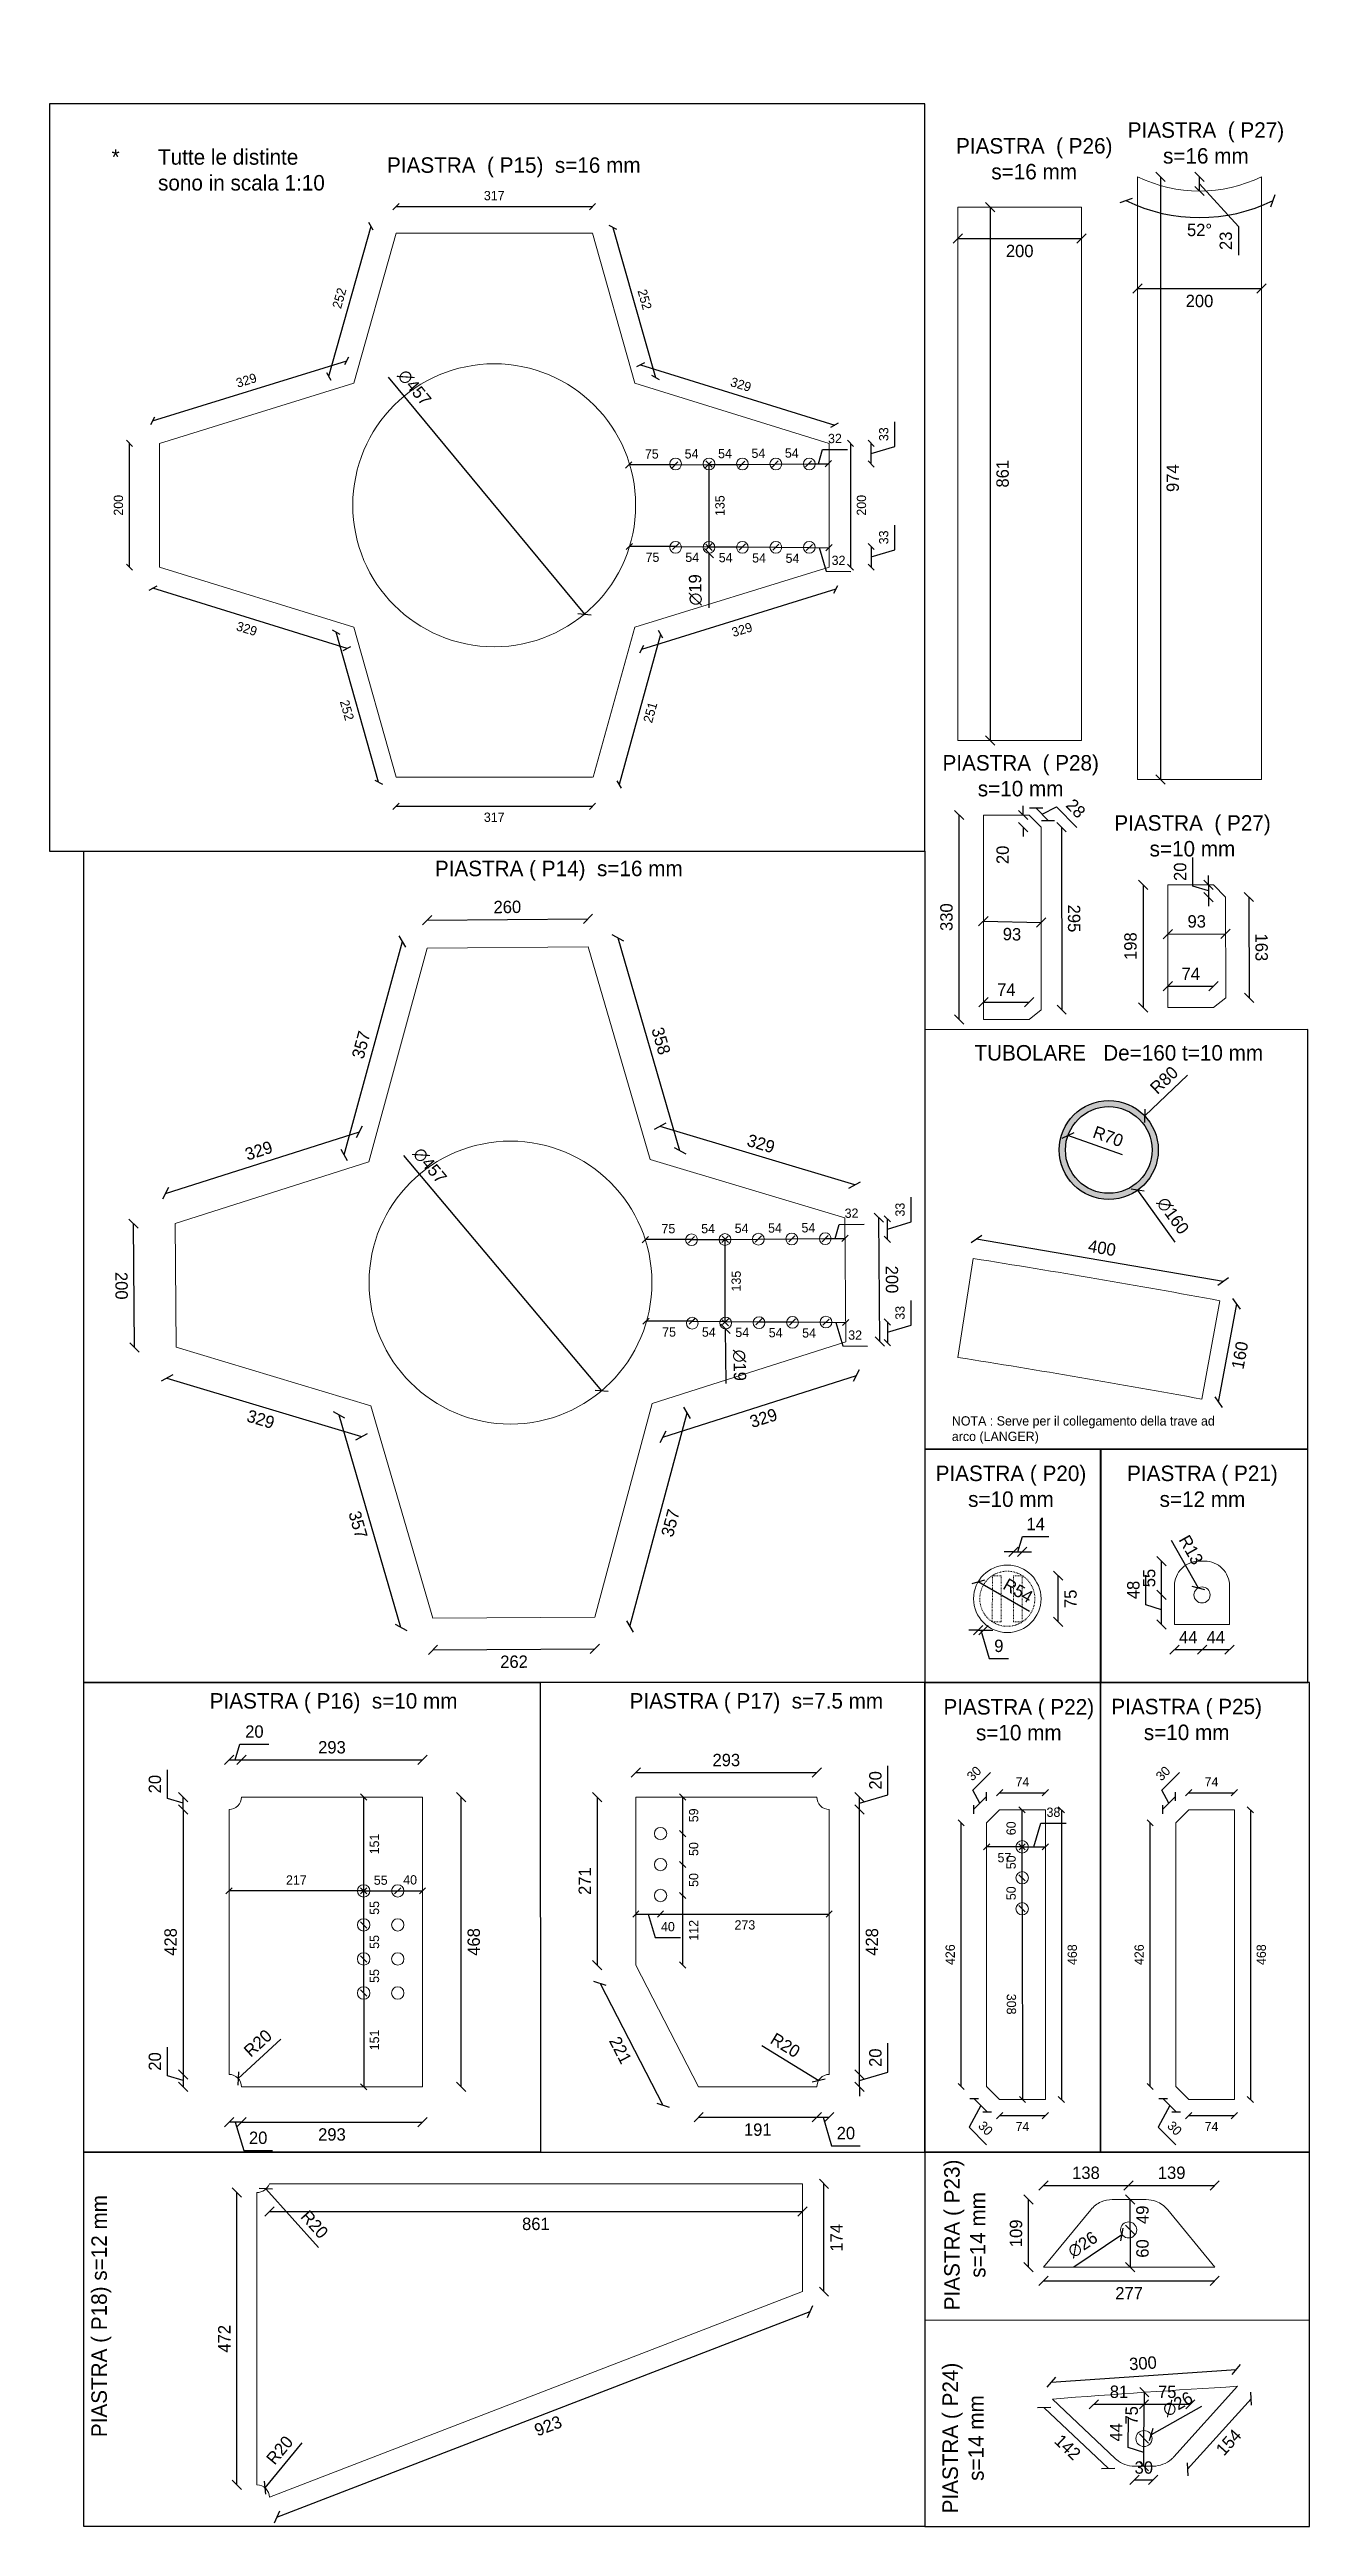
# Model space of a CAD drawing. Header units: millimetres. Extents: x -6949 to 549764, y -83146 to 127128.
# Drawn here: x 20436 to 22472, y -47002 to -43001 of the extents above; entities that cross this region are included whole.
import ezdxf

# ---------------------------------------------------------------- set-up
doc = ezdxf.new("R2010")
doc.units = ezdxf.units.MM
doc.linetypes.add('Tratto', pattern=[6.35, 3.175, -3.175])
for name, color, linetype, lineweight in [('piastra', 6, 'Continuous', 18), ('SEZIONI acciaio - Steel sections', 7, 'Continuous', 25), ('tratteggio', 253, 'Tratto', 15)]:
    doc.layers.add(name, color=color, linetype=linetype, lineweight=lineweight)
doc.layers.add('quote', color=7, linetype='Continuous', lineweight=5, true_color=0x383838)
doc.styles.get("Standard").update_dxf_attribs({"font": ''})
doc.styles.get('Standard').set_extended_font_data('Bahnschrift Light')
doc.dimstyles.new('Q 1_10', dxfattribs={"dimtxt": 15, "dimasz": 10, "dimexe": 0.18, "dimexo": 0.0625, "dimgap": 10, "dimtad": 2, "dimdec": 0, "dimzin": 0, "dimdsep": 46, "dimtxsty": 'Standard', "dimblk": 'OBLIQUE', "dimcen": 0, "dimse1": 1, "dimse2": 1, "dimadec": 0, "dimazin": 0, "dimtfac": 1, "dimtdec": 0, "dimtofl": 0, "dimtmove": 1, "dimatfit": 3, "dimfxl": 1, "dimtolj": 1, "dimtzin": 0, "dimarcsym": 1})
doc.dimstyles.new('Q 1_15', dxfattribs={"dimtxt": 20, "dimasz": 15, "dimexe": 0.18, "dimexo": 0.0625, "dimgap": 10, "dimtad": 2, "dimdec": 0, "dimzin": 0, "dimdsep": 46, "dimtxsty": 'Standard', "dimblk": 'OBLIQUE', "dimcen": 0, "dimse1": 1, "dimse2": 1, "dimadec": 0, "dimazin": 0, "dimtfac": 1, "dimtdec": 0, "dimtofl": 0, "dimtmove": 1, "dimatfit": 3, "dimfxl": 1, "dimtolj": 1, "dimtzin": 0, "dimarcsym": 1})

msp = doc.modelspace()

# ---------------------------------------------------------------- texts
at = {"attachment_point": 1}
for s, width, insert, char_height in [('{\\fBahnschrift Light|b0|i0|c0|p34;PIASTRA  ( P27)  \\P\\pxqc;s=16 mm }', 252.334, (22178.1, -43118.4), 25), ('\\pxi-3,l4,t4;*^ITutte le distinte sono in scala 1:10', 393.552, (20511.3, -43161.9), 25), ('{\\fBahnschrift Light|b0|i0|c0|p34;PIASTRA  ( P26)  \\P\\pxqc;s=16 mm }', 252.334, (21900.7, -43143.9), 25), ('{\\fBahnschrift Light|b0|i0|c0|p34;PIASTRA  ( P15)  s=16 mm }', 450.67, (20981.3, -43175), 25), ('{\\fBahnschrift Light|b0|i0|c0|p34;PIASTRA  ( P28)  \\P\\pxqc;s=10 mm }', 252.334, (21878.8, -44140.5), 25), ('{\\fBahnschrift Light|b0|i0|c0|p34;PIASTRA  ( P27)  \\P\\pxqc;s=10 mm }', 252.334, (22156.4, -44237.6), 25), ('{\\fBahnschrift Light|b0|i0|c0|p34;PIASTRA ( P14)  s=16 mm}', 450.67, (21058.6, -44311.1), 25), ('{\\fBahnschrift Light|b0|i0|c0|p34;TUBOLARE   De=160 t=10 mm}', 450.67, (21930.4, -44608.9), 25), ('{\\fBahnschrift Light|b0|i0|c0|p34;NOTA : Serve per il collegamento della trave ad arco (LANGER)}', 450.67, (21893.9, -45208.5), 15), ('\\pxqc;{\\fBahnschrift Light|b0|i0|c0|p34;PIASTRA ( P20) \\Ps=10 mm}', 450.67, (21764, -45288.2), 25), ('\\pxqc;{\\fBahnschrift Light|b0|i0|c0|p34;PIASTRA ( P21) \\Ps=12 mm}', 450.67, (22073.4, -45288.2), 25), ('{\\fBahnschrift Light|b0|i0|c0|p34;PIASTRA ( P16)  s=10 mm}', 450.67, (20694.8, -45655.7), 25), ('{\\fBahnschrift Light|b0|i0|c0|p34;PIASTRA ( P17)  s=7.5 mm }', 450.67, (21373.2, -45655.7), 25), ('\\pxqc;{\\fBahnschrift Light|b0|i0|c0|p34;PIASTRA ( P22) \\Ps=10 mm}', 450.67, (21776.7, -45665.3), 25), ('\\pxqc;{\\fBahnschrift Light|b0|i0|c0|p34;PIASTRA ( P25) \\Ps=10 mm}', 450.67, (22047.9, -45664.9), 25)]:
    msp.add_mtext_dynamic_manual_height_columns(s, width=width, gutter_width=1, heights=[0], dxfattribs=dict(at, insert=insert, char_height=char_height))
at = {"char_height": 25, "attachment_point": 1, "rotation": 90}
for s, insert in [('\\pxqc;{\\fBahnschrift Light|b0|i0|c0|p34;PIASTRA ( P23) \\Ps=14 mm}', (21881.5, -46756.2)), ('{\\fBahnschrift Light|b0|i0|c0|p34;PIASTRA ( P18) s=12 mm}', (20503.6, -46857.5)), ('\\pxqc;{\\fBahnschrift Light|b0|i0|c0|p34;PIASTRA ( P24) \\Ps=14 mm}', (21878.7, -47084.3))]:
    msp.add_mtext_dynamic_manual_height_columns(s, width=450.67, gutter_width=1, heights=[0], dxfattribs=dict(at, insert=insert))

# ---------------------------------------------------------------- blocks, each defined once
blk = doc.blocks.new('_Oblique')
at = {"color": 0, "linetype": 'ByBlock', "lineweight": -2}
blk.add_line((-0.5, -0.5), (0.5, 0.5), dxfattribs=at)
blk = doc.blocks.new('*D678')
at = {"layer": 'Defpoints', "color": 0, "transparency": 16777216}
for p in [(20726.1, -45843.6), (20651.9, -46271.6), (20726.1, -46271.6)]:
    blk.add_point(p, dxfattribs=at)
at = {"layer": 'quote', "color": 0, "lineweight": -2, "transparency": 16777216}
blk.add_line((20651.9, -45843.6), (20651.9, -46271.6), dxfattribs=at)
at = {"layer": 'quote', "color": 0, "lineweight": -2, "transparency": 16777216, "xscale": 15, "yscale": 15, "zscale": 15}
for p, rotation in [((20651.9, -45843.6), 90), ((20651.9, -46271.6), 270)]:
    blk.add_blockref('_Oblique', p, dxfattribs=dict(at, rotation=rotation))
at = {"layer": 'quote', "color": 0, "transparency": 16777216, "insert": (20631.7, -46057.6), "char_height": 20, "attachment_point": 5, "rotation": 90}
blk.add_mtext('\\A1;428', dxfattribs=at)
blk = doc.blocks.new('*D679')
at = {"layer": 'Defpoints', "color": 0, "transparency": 16777216}
for p in [(21038.6, -45763.5), (20746.1, -45823.6), (21038.6, -45823.6)]:
    blk.add_point(p, dxfattribs=at)
at = {"layer": 'quote', "color": 0, "lineweight": -2, "transparency": 16777216}
blk.add_line((20746.1, -45763.5), (21038.6, -45763.5), dxfattribs=at)
at = {"layer": 'quote', "color": 0, "lineweight": -2, "transparency": 16777216, "xscale": 15, "yscale": 15, "zscale": 15, "rotation": 180}
blk.add_blockref('_Oblique', (20746.1, -45763.5), dxfattribs=at)
at = {"layer": 'quote', "color": 0, "lineweight": -2, "transparency": 16777216, "xscale": 15, "yscale": 15, "zscale": 15}
blk.add_blockref('_Oblique', (21038.6, -45763.5), dxfattribs=at)
at = {"layer": 'quote', "color": 0, "transparency": 16777216, "insert": (20892.3, -45743.3), "char_height": 20, "attachment_point": 5}
blk.add_mtext('\\A1;293', dxfattribs=at)
blk = doc.blocks.new('*D680')
at = {"layer": 'Defpoints', "color": 0, "transparency": 16777216}
for p in [(20746.1, -46291.6), (21038.6, -46291.6), (21038.6, -46348.5)]:
    blk.add_point(p, dxfattribs=at)
at = {"layer": 'quote', "color": 0, "lineweight": -2, "transparency": 16777216}
blk.add_line((20746.1, -46348.5), (21038.6, -46348.5), dxfattribs=at)
at = {"layer": 'quote', "color": 0, "lineweight": -2, "transparency": 16777216, "xscale": 15, "yscale": 15, "zscale": 15, "rotation": 180}
blk.add_blockref('_Oblique', (20746.1, -46348.5), dxfattribs=at)
at = {"layer": 'quote', "color": 0, "lineweight": -2, "transparency": 16777216, "xscale": 15, "yscale": 15, "zscale": 15}
blk.add_blockref('_Oblique', (21038.6, -46348.5), dxfattribs=at)
at = {"layer": 'quote', "color": 0, "transparency": 16777216, "insert": (20892.3, -46368.7), "char_height": 20, "attachment_point": 5}
blk.add_mtext('\\A1;293', dxfattribs=at)
blk = doc.blocks.new('*D681')
at = {"layer": 'Defpoints', "color": 0, "transparency": 16777216}
for p in [(21038.6, -45823.6), (21101.3, -45823.6), (21038.6, -46291.6)]:
    blk.add_point(p, dxfattribs=at)
at = {"layer": 'quote', "color": 0, "lineweight": -2, "transparency": 16777216}
blk.add_line((21101.3, -46291.6), (21101.3, -45823.6), dxfattribs=at)
at = {"layer": 'quote', "color": 0, "lineweight": -2, "transparency": 16777216, "xscale": 15, "yscale": 15, "zscale": 15}
for p, rotation in [((21101.3, -45823.6), 90), ((21101.3, -46291.6), 270)]:
    blk.add_blockref('_Oblique', p, dxfattribs=dict(at, rotation=rotation))
at = {"layer": 'quote', "color": 0, "transparency": 16777216, "insert": (21121.5, -46057.6), "char_height": 20, "attachment_point": 5, "rotation": 90}
blk.add_mtext('\\A1;468', dxfattribs=at)
blk = doc.blocks.new('*D682')
at = {"layer": 'Defpoints', "color": 0, "transparency": 16777216}
for p in [(20651.9, -45823.6), (20726.1, -45823.6), (20726.1, -45843.6)]:
    blk.add_point(p, dxfattribs=at)
at = {"layer": 'quote', "color": 0, "lineweight": -2, "transparency": 16777216}
for p, q in [((20626.5, -45826), (20626.5, -45779.5)), ((20651.9, -45833.6), (20626.5, -45826)), ((20651.9, -45843.6), (20651.9, -45823.6))]:
    blk.add_line(p, q, dxfattribs=at)
at = {"layer": 'quote', "color": 0, "lineweight": -2, "transparency": 16777216, "xscale": 15, "yscale": 15, "zscale": 15}
for p, rotation in [((20651.9, -45823.6), 90), ((20651.9, -45843.6), 270)]:
    blk.add_blockref('_Oblique', p, dxfattribs=dict(at, rotation=rotation))
at = {"layer": 'quote', "color": 0, "transparency": 16777216, "insert": (20606.3, -45802.7), "char_height": 20, "attachment_point": 5, "rotation": 90}
blk.add_mtext('\\A1;20', dxfattribs=at)
blk = doc.blocks.new('*D683')
at = {"layer": 'Defpoints', "color": 0, "transparency": 16777216}
for p in [(20726.1, -46271.6), (20651.9, -46291.6), (20726.1, -46291.6)]:
    blk.add_point(p, dxfattribs=at)
at = {"layer": 'quote', "color": 0, "lineweight": -2, "transparency": 16777216}
for p, q in [((20626.5, -46274), (20626.5, -46227.5)), ((20651.9, -46281.6), (20626.5, -46274)), ((20651.9, -46271.6), (20651.9, -46291.6))]:
    blk.add_line(p, q, dxfattribs=at)
at = {"layer": 'quote', "color": 0, "lineweight": -2, "transparency": 16777216, "xscale": 15, "yscale": 15, "zscale": 15}
for p, rotation in [((20651.9, -46271.6), 90), ((20651.9, -46291.6), 270)]:
    blk.add_blockref('_Oblique', p, dxfattribs=dict(at, rotation=rotation))
at = {"layer": 'quote', "color": 0, "transparency": 16777216, "insert": (20606.3, -46250.7), "char_height": 20, "attachment_point": 5, "rotation": 90}
blk.add_mtext('\\A1;20', dxfattribs=at)
blk = doc.blocks.new('*D684')
at = {"layer": 'Defpoints', "color": 0, "transparency": 16777216}
for p in [(20746.1, -45763.5), (20726.1, -45843.6), (20746.1, -45823.6)]:
    blk.add_point(p, dxfattribs=at)
at = {"layer": 'quote', "color": 0, "lineweight": -2, "transparency": 16777216}
for p, q in [((20726.1, -45763.5), (20746.1, -45763.5)), ((20736.1, -45763.5), (20743.7, -45738.1)), ((20743.7, -45738.1), (20790.2, -45738.1))]:
    blk.add_line(p, q, dxfattribs=at)
at = {"layer": 'quote', "color": 0, "lineweight": -2, "transparency": 16777216, "xscale": 15, "yscale": 15, "zscale": 15, "rotation": 180}
blk.add_blockref('_Oblique', (20726.1, -45763.5), dxfattribs=at)
at = {"layer": 'quote', "color": 0, "lineweight": -2, "transparency": 16777216, "xscale": 15, "yscale": 15, "zscale": 15}
blk.add_blockref('_Oblique', (20746.1, -45763.5), dxfattribs=at)
at = {"layer": 'quote', "color": 0, "transparency": 16777216, "insert": (20767, -45717.9), "char_height": 20, "attachment_point": 5}
blk.add_mtext('\\A1;20', dxfattribs=at)
blk = doc.blocks.new('*D685')
at = {"layer": 'Defpoints', "color": 0, "transparency": 16777216}
for p in [(20726.1, -46271.6), (20746.1, -46291.6), (20726.1, -46348.5)]:
    blk.add_point(p, dxfattribs=at)
at = {"layer": 'quote', "color": 0, "lineweight": -2, "transparency": 16777216}
for p, q in [((20746.1, -46348.5), (20726.1, -46348.5)), ((20736.1, -46348.5), (20749.8, -46394.3)), ((20749.8, -46394.3), (20796.4, -46394.3))]:
    blk.add_line(p, q, dxfattribs=at)
at = {"layer": 'quote', "color": 0, "lineweight": -2, "transparency": 16777216, "xscale": 15, "yscale": 15, "zscale": 15, "rotation": 180}
blk.add_blockref('_Oblique', (20726.1, -46348.5), dxfattribs=at)
at = {"layer": 'quote', "color": 0, "lineweight": -2, "transparency": 16777216, "xscale": 15, "yscale": 15, "zscale": 15}
blk.add_blockref('_Oblique', (20746.1, -46348.5), dxfattribs=at)
at = {"layer": 'quote', "color": 0, "transparency": 16777216, "insert": (20773.1, -46374.1), "char_height": 20, "attachment_point": 5}
blk.add_mtext('\\A1;20', dxfattribs=at)
blk = doc.blocks.new('*D686')
at = {"layer": 'Defpoints', "color": 0, "transparency": 16777216}
for p in [(21675.7, -45784.1), (21383.2, -45823.6), (21675.7, -45823.6)]:
    blk.add_point(p, dxfattribs=at)
at = {"layer": 'quote', "color": 0, "lineweight": -2, "transparency": 16777216}
blk.add_line((21383.2, -45784.1), (21675.7, -45784.1), dxfattribs=at)
at = {"layer": 'quote', "color": 0, "lineweight": -2, "transparency": 16777216, "xscale": 15, "yscale": 15, "zscale": 15, "rotation": 180}
blk.add_blockref('_Oblique', (21383.2, -45784.1), dxfattribs=at)
at = {"layer": 'quote', "color": 0, "lineweight": -2, "transparency": 16777216, "xscale": 15, "yscale": 15, "zscale": 15}
blk.add_blockref('_Oblique', (21675.7, -45784.1), dxfattribs=at)
at = {"layer": 'quote', "color": 0, "transparency": 16777216, "insert": (21529.5, -45763.9), "char_height": 20, "attachment_point": 5}
blk.add_mtext('\\A1;293', dxfattribs=at)
blk = doc.blocks.new('*D687')
at = {"layer": 'Defpoints', "color": 0, "transparency": 16777216}
for p in [(21383.2, -45823.6), (21320.9, -46094.9), (21383.2, -46094.9)]:
    blk.add_point(p, dxfattribs=at)
at = {"layer": 'quote', "color": 0, "lineweight": -2, "transparency": 16777216}
blk.add_line((21320.9, -45823.6), (21320.9, -46094.9), dxfattribs=at)
at = {"layer": 'quote', "color": 0, "lineweight": -2, "transparency": 16777216, "xscale": 15, "yscale": 15, "zscale": 15}
for p, rotation in [((21320.9, -45823.6), 90), ((21320.9, -46094.9), 270)]:
    blk.add_blockref('_Oblique', p, dxfattribs=dict(at, rotation=rotation))
at = {"layer": 'quote', "color": 0, "transparency": 16777216, "insert": (21300.8, -45959.3), "char_height": 20, "attachment_point": 5, "rotation": 90}
blk.add_mtext('\\A1;271', dxfattribs=at)
blk = doc.blocks.new('*D688')
at = {"layer": 'Defpoints', "color": 0, "transparency": 16777216}
for p in [(21383.2, -46094.9), (21427.1, -46321.4), (21484.8, -46291.6)]:
    blk.add_point(p, dxfattribs=at)
at = {"layer": 'quote', "color": 0, "lineweight": -2, "transparency": 16777216}
blk.add_line((21325.5, -46124.7), (21427.1, -46321.4), dxfattribs=at)
at = {"layer": 'quote', "color": 0, "lineweight": -2, "transparency": 16777216, "xscale": 15, "yscale": 15, "zscale": 15}
for p, rotation in [((21325.5, -46124.7), 117.3238909274836), ((21427.1, -46321.4), 297.3238909274836)]:
    blk.add_blockref('_Oblique', p, dxfattribs=dict(at, rotation=rotation))
at = {"layer": 'quote', "color": 0, "transparency": 16777216, "insert": (21358.5, -46232.3), "char_height": 20, "attachment_point": 5, "rotation": 297.3239}
blk.add_mtext('\\A1;221', dxfattribs=at)
blk = doc.blocks.new('*D689')
at = {"layer": 'Defpoints', "color": 0, "transparency": 16777216}
for p in [(21484.8, -46291.6), (21675.7, -46291.6), (21675.7, -46340.8)]:
    blk.add_point(p, dxfattribs=at)
at = {"layer": 'quote', "color": 0, "lineweight": -2, "transparency": 16777216}
blk.add_line((21484.8, -46340.8), (21675.7, -46340.8), dxfattribs=at)
at = {"layer": 'quote', "color": 0, "lineweight": -2, "transparency": 16777216, "xscale": 15, "yscale": 15, "zscale": 15, "rotation": 180}
blk.add_blockref('_Oblique', (21484.8, -46340.8), dxfattribs=at)
at = {"layer": 'quote', "color": 0, "lineweight": -2, "transparency": 16777216, "xscale": 15, "yscale": 15, "zscale": 15}
blk.add_blockref('_Oblique', (21675.7, -46340.8), dxfattribs=at)
at = {"layer": 'quote', "color": 0, "transparency": 16777216, "insert": (21580.3, -46360.9), "char_height": 20, "attachment_point": 5}
blk.add_mtext('\\A1;191', dxfattribs=at)
blk = doc.blocks.new('*D690')
at = {"layer": 'Defpoints', "color": 0, "transparency": 16777216}
for p in [(21695.7, -45843.6), (21744.7, -45843.6), (21695.7, -46271.6)]:
    blk.add_point(p, dxfattribs=at)
at = {"layer": 'quote', "color": 0, "lineweight": -2, "transparency": 16777216}
blk.add_line((21744.7, -46271.6), (21744.7, -45843.6), dxfattribs=at)
at = {"layer": 'quote', "color": 0, "lineweight": -2, "transparency": 16777216, "xscale": 15, "yscale": 15, "zscale": 15}
for p, rotation in [((21744.7, -45843.6), 90), ((21744.7, -46271.6), 270)]:
    blk.add_blockref('_Oblique', p, dxfattribs=dict(at, rotation=rotation))
at = {"layer": 'quote', "color": 0, "transparency": 16777216, "insert": (21764.9, -46057.6), "char_height": 20, "attachment_point": 5, "rotation": 90}
blk.add_mtext('\\A1;428', dxfattribs=at)
blk = doc.blocks.new('*D691')
at = {"layer": 'Defpoints', "color": 0, "transparency": 16777216}
for p in [(21695.7, -46271.6), (21675.7, -46291.6), (21695.7, -46340.8)]:
    blk.add_point(p, dxfattribs=at)
at = {"layer": 'quote', "color": 0, "lineweight": -2, "transparency": 16777216}
for p, q in [((21675.7, -46340.8), (21695.7, -46340.8)), ((21685.7, -46340.8), (21699.5, -46386.7)), ((21699.5, -46386.7), (21746, -46386.7))]:
    blk.add_line(p, q, dxfattribs=at)
at = {"layer": 'quote', "color": 0, "lineweight": -2, "transparency": 16777216, "xscale": 15, "yscale": 15, "zscale": 15, "rotation": 180}
blk.add_blockref('_Oblique', (21675.7, -46340.8), dxfattribs=at)
at = {"layer": 'quote', "color": 0, "lineweight": -2, "transparency": 16777216, "xscale": 15, "yscale": 15, "zscale": 15}
blk.add_blockref('_Oblique', (21695.7, -46340.8), dxfattribs=at)
at = {"layer": 'quote', "color": 0, "transparency": 16777216, "insert": (21722.7, -46366.5), "char_height": 20, "attachment_point": 5}
blk.add_mtext('\\A1;20', dxfattribs=at)
blk = doc.blocks.new('*D692')
at = {"layer": 'Defpoints', "color": 0, "transparency": 16777216}
for p in [(21695.7, -46271.6), (21744.7, -46271.6), (21695.7, -46291.6)]:
    blk.add_point(p, dxfattribs=at)
at = {"layer": 'quote', "color": 0, "lineweight": -2, "transparency": 16777216}
for p, q in [((21790.6, -46267.8), (21790.6, -46221.3)), ((21744.7, -46271.6), (21744.7, -46256.6)), ((21744.7, -46281.6), (21790.6, -46267.8)), ((21744.7, -46291.6), (21744.7, -46271.6)), ((21744.7, -46291.6), (21744.7, -46306.6))]:
    blk.add_line(p, q, dxfattribs=at)
at = {"layer": 'quote', "color": 0, "lineweight": -2, "transparency": 16777216, "xscale": 15, "yscale": 15, "zscale": 15}
for p, rotation in [((21744.7, -46271.6), 270), ((21744.7, -46291.6), 90)]:
    blk.add_blockref('_Oblique', p, dxfattribs=dict(at, rotation=rotation))
at = {"layer": 'quote', "color": 0, "transparency": 16777216, "insert": (21770.4, -46244.6), "char_height": 20, "attachment_point": 5, "rotation": 90}
blk.add_mtext('\\A1;20', dxfattribs=at)
blk = doc.blocks.new('*D693')
at = {"layer": 'Defpoints', "color": 0, "transparency": 16777216}
for p in [(21695.7, -45823.6), (21695.7, -45843.6), (21744.7, -45823.6)]:
    blk.add_point(p, dxfattribs=at)
at = {"layer": 'quote', "color": 0, "lineweight": -2, "transparency": 16777216}
for p, q in [((21790.6, -45819.8), (21790.6, -45773.3)), ((21744.7, -45833.6), (21790.6, -45819.8)), ((21744.7, -45843.6), (21744.7, -45823.6))]:
    blk.add_line(p, q, dxfattribs=at)
at = {"layer": 'quote', "color": 0, "lineweight": -2, "transparency": 16777216, "xscale": 15, "yscale": 15, "zscale": 15}
for p, rotation in [((21744.7, -45823.6), 90), ((21744.7, -45843.6), 270)]:
    blk.add_blockref('_Oblique', p, dxfattribs=dict(at, rotation=rotation))
at = {"layer": 'quote', "color": 0, "transparency": 16777216, "insert": (21770.4, -45796.6), "char_height": 20, "attachment_point": 5, "rotation": 90}
blk.add_mtext('\\A1;20', dxfattribs=at)
blk = doc.blocks.new('*D694')
at = {"layer": 'Defpoints', "color": 0, "transparency": 16777216}
for p in [(20571.6, -44897.5), (20639, -44897), (20640.6, -45097)]:
    blk.add_point(p, dxfattribs=at)
at = {"layer": 'quote', "color": 0, "lineweight": -2, "transparency": 16777216}
blk.add_line((20573.2, -45097.5), (20571.6, -44897.5), dxfattribs=at)
at = {"layer": 'quote', "color": 0, "lineweight": -2, "transparency": 16777216, "xscale": 15, "yscale": 15, "zscale": 15}
for p, rotation in [((20571.6, -44897.5), 90.46427835472139), ((20573.2, -45097.5), 270.4642783547214)]:
    blk.add_blockref('_Oblique', p, dxfattribs=dict(at, rotation=rotation))
at = {"layer": 'quote', "color": 0, "transparency": 16777216, "insert": (20552.2, -44997.7), "char_height": 20, "attachment_point": 5, "rotation": 270.4643}
blk.add_mtext('\\A1;200', dxfattribs=at)
blk = doc.blocks.new('*D695')
at = {"layer": 'Defpoints', "color": 0, "transparency": 16777216}
for p in [(20640.6, -45097), (20955.3, -45191.5), (20940.3, -45241.3)]:
    blk.add_point(p, dxfattribs=at)
at = {"layer": 'quote', "color": 0, "lineweight": -2, "transparency": 16777216}
blk.add_line((20625.7, -45146.7), (20940.3, -45241.3), dxfattribs=at)
at = {"layer": 'quote', "color": 0, "lineweight": -2, "transparency": 16777216, "xscale": 15, "yscale": 15, "zscale": 15}
for p, rotation in [((20625.7, -45146.7), 163.2691297456022), ((20940.3, -45241.3), 343.2691297456022)]:
    blk.add_blockref('_Oblique', p, dxfattribs=dict(at, rotation=rotation))
at = {"layer": 'quote', "color": 0, "transparency": 16777216, "insert": (20777.2, -45213.4), "char_height": 20, "attachment_point": 5, "rotation": 343.2691}
blk.add_mtext('\\A1;329', dxfattribs=at)
blk = doc.blocks.new('*D696')
at = {"layer": 'Defpoints', "color": 0, "transparency": 16777216}
for p in [(20903.9, -45206.5), (20955.3, -45191.5), (21055.2, -45534.6)]:
    blk.add_point(p, dxfattribs=at)
at = {"layer": 'quote', "color": 0, "lineweight": -2, "transparency": 16777216}
blk.add_line((21003.8, -45549.6), (20903.9, -45206.5), dxfattribs=at)
at = {"layer": 'quote', "color": 0, "lineweight": -2, "transparency": 16777216, "xscale": 15, "yscale": 15, "zscale": 15}
for p, rotation in [((20903.9, -45206.5), 106.2372253771086), ((21003.8, -45549.6), 286.2372253771085)]:
    blk.add_blockref('_Oblique', p, dxfattribs=dict(at, rotation=rotation))
at = {"layer": 'quote', "color": 0, "transparency": 16777216, "insert": (20934.4, -45383.7), "char_height": 20, "attachment_point": 5, "rotation": 286.2372}
blk.add_mtext('\\A1;357', dxfattribs=at)
blk = doc.blocks.new('*D697')
at = {"layer": 'Defpoints', "color": 0, "transparency": 16777216}
for p in [(20936.7, -44748.9), (20952.1, -44797.3), (20639, -44897)]:
    blk.add_point(p, dxfattribs=at)
at = {"layer": 'quote', "color": 0, "lineweight": -2, "transparency": 16777216}
blk.add_line((20623.6, -44848.6), (20936.7, -44748.9), dxfattribs=at)
at = {"layer": 'quote', "color": 0, "lineweight": -2, "transparency": 16777216, "xscale": 15, "yscale": 15, "zscale": 15}
for p, rotation in [((20936.7, -44748.9), 17.65942696396123), ((20623.6, -44848.6), 197.6594269639613)]:
    blk.add_blockref('_Oblique', p, dxfattribs=dict(at, rotation=rotation))
at = {"layer": 'quote', "color": 0, "transparency": 16777216, "insert": (20774, -44779.5), "char_height": 20, "attachment_point": 5, "rotation": 17.6594}
blk.add_mtext('\\A1;329', dxfattribs=at)
blk = doc.blocks.new('*D698')
at = {"layer": 'Defpoints', "color": 0, "transparency": 16777216}
for p in [(21006.2, -44441.6), (21046.4, -44452.6), (20952.1, -44797.3)]:
    blk.add_point(p, dxfattribs=at)
at = {"layer": 'quote', "color": 0, "lineweight": -2, "transparency": 16777216}
blk.add_line((20911.8, -44786.3), (21006.2, -44441.6), dxfattribs=at)
at = {"layer": 'quote', "color": 0, "lineweight": -2, "transparency": 16777216, "xscale": 15, "yscale": 15, "zscale": 15}
for p, rotation in [((21006.2, -44441.6), 74.69133133245218), ((20911.8, -44786.3), 254.6913313324522)]:
    blk.add_blockref('_Oblique', p, dxfattribs=dict(at, rotation=rotation))
at = {"layer": 'quote', "color": 0, "transparency": 16777216, "insert": (20939.5, -44608.6), "char_height": 20, "attachment_point": 5, "rotation": 74.6913}
blk.add_mtext('\\A1;357', dxfattribs=at)
blk = doc.blocks.new('*D699')
at = {"layer": 'Defpoints', "color": 0, "transparency": 16777216}
for p in [(21055.2, -45534.6), (21316.8, -45532.9), (21317.1, -45584)]:
    blk.add_point(p, dxfattribs=at)
at = {"layer": 'quote', "color": 0, "lineweight": -2, "transparency": 16777216}
blk.add_line((21055.5, -45585.7), (21317.1, -45584), dxfattribs=at)
at = {"layer": 'quote', "color": 0, "lineweight": -2, "transparency": 16777216, "xscale": 15, "yscale": 15, "zscale": 15}
for p, rotation in [((21055.5, -45585.7), 180.366459730976), ((21317.1, -45584), 0.3664597309760135)]:
    blk.add_blockref('_Oblique', p, dxfattribs=dict(at, rotation=rotation))
at = {"layer": 'quote', "color": 0, "transparency": 16777216, "insert": (21186.5, -45605.1), "char_height": 20, "attachment_point": 5, "rotation": 0.3665}
blk.add_mtext('\\A1;262', dxfattribs=at)
blk = doc.blocks.new('*D700')
at = {"layer": 'Defpoints', "color": 0, "transparency": 16777216}
for p in [(21305.9, -44404.8), (21046.4, -44452.6), (21306.3, -44450.1)]:
    blk.add_point(p, dxfattribs=at)
at = {"layer": 'quote', "color": 0, "lineweight": -2, "transparency": 16777216}
blk.add_line((21046, -44407.4), (21305.9, -44404.8), dxfattribs=at)
at = {"layer": 'quote', "color": 0, "lineweight": -2, "transparency": 16777216, "xscale": 15, "yscale": 15, "zscale": 15}
for p, rotation in [((21046, -44407.4), 180.5620969785864), ((21305.9, -44404.8), 0.5620969785863813)]:
    blk.add_blockref('_Oblique', p, dxfattribs=dict(at, rotation=rotation))
at = {"layer": 'quote', "color": 0, "transparency": 16777216, "insert": (21175.7, -44385.9), "char_height": 20, "attachment_point": 5, "rotation": 0.5621}
blk.add_mtext('\\A1;260', dxfattribs=at)
blk = doc.blocks.new('*D701')
at = {"layer": 'Defpoints', "color": 0, "transparency": 16777216}
for p in [(21409.5, -45187.9), (21466.2, -45203.1), (21316.8, -45532.9)]:
    blk.add_point(p, dxfattribs=at)
at = {"layer": 'quote', "color": 0, "lineweight": -2, "transparency": 16777216}
blk.add_line((21373.5, -45548.2), (21466.2, -45203.1), dxfattribs=at)
at = {"layer": 'quote', "color": 0, "lineweight": -2, "transparency": 16777216, "xscale": 15, "yscale": 15, "zscale": 15}
for p, rotation in [((21466.2, -45203.1), 74.95922927150006), ((21373.5, -45548.2), 254.9592292715001)]:
    blk.add_blockref('_Oblique', p, dxfattribs=dict(at, rotation=rotation))
at = {"layer": 'quote', "color": 0, "transparency": 16777216, "insert": (21439.3, -45380.9), "char_height": 20, "attachment_point": 5, "rotation": 74.9592}
blk.add_mtext('\\A1;357', dxfattribs=at)
blk = doc.blocks.new('*D702')
at = {"layer": 'Defpoints', "color": 0, "transparency": 16777216}
for p in [(21722.6, -45088.2), (21739.9, -45142.4), (21409.5, -45187.9)]:
    blk.add_point(p, dxfattribs=at)
at = {"layer": 'quote', "color": 0, "lineweight": -2, "transparency": 16777216}
blk.add_line((21426.8, -45242.1), (21739.9, -45142.4), dxfattribs=at)
at = {"layer": 'quote', "color": 0, "lineweight": -2, "transparency": 16777216, "xscale": 15, "yscale": 15, "zscale": 15}
for p, rotation in [((21739.9, -45142.4), 17.6594269639604), ((21426.8, -45242.1), 197.6594269639604)]:
    blk.add_blockref('_Oblique', p, dxfattribs=dict(at, rotation=rotation))
at = {"layer": 'quote', "color": 0, "transparency": 16777216, "insert": (21589.5, -45211.5), "char_height": 20, "attachment_point": 5, "rotation": 17.6594}
blk.add_mtext('\\A1;329', dxfattribs=at)
blk = doc.blocks.new('*D703')
at = {"layer": 'Defpoints', "color": 0, "transparency": 16777216}
for p in [(21721, -44888.2), (21775.9, -44887.7), (21722.6, -45088.2)]:
    blk.add_point(p, dxfattribs=at)
at = {"layer": 'quote', "color": 0, "lineweight": -2, "transparency": 16777216}
blk.add_line((21777.6, -45087.7), (21775.9, -44887.7), dxfattribs=at)
at = {"layer": 'quote', "color": 0, "lineweight": -2, "transparency": 16777216, "xscale": 15, "yscale": 15, "zscale": 15}
for p, rotation in [((21775.9, -44887.7), 90.46427835478065), ((21777.6, -45087.7), 270.4642783547806)]:
    blk.add_blockref('_Oblique', p, dxfattribs=dict(at, rotation=rotation))
at = {"layer": 'quote', "color": 0, "transparency": 16777216, "insert": (21797, -44987.6), "char_height": 20, "attachment_point": 5, "rotation": 270.4643}
blk.add_mtext('\\A1;200', dxfattribs=at)
blk = doc.blocks.new('*D704')
at = {"layer": 'Defpoints', "color": 0, "transparency": 16777216}
for p in [(21422.4, -44740.2), (21406.3, -44793.6), (21721, -44888.2)]:
    blk.add_point(p, dxfattribs=at)
at = {"layer": 'quote', "color": 0, "lineweight": -2, "transparency": 16777216}
blk.add_line((21737, -44834.8), (21422.4, -44740.2), dxfattribs=at)
at = {"layer": 'quote', "color": 0, "lineweight": -2, "transparency": 16777216, "xscale": 15, "yscale": 15, "zscale": 15}
for p, rotation in [((21422.4, -44740.2), 163.269129745603), ((21737, -44834.8), 343.269129745603)]:
    blk.add_blockref('_Oblique', p, dxfattribs=dict(at, rotation=rotation))
at = {"layer": 'quote', "color": 0, "transparency": 16777216, "insert": (21585.5, -44768.2), "char_height": 20, "attachment_point": 5, "rotation": 343.2691}
blk.add_mtext('\\A1;329', dxfattribs=at)
blk = doc.blocks.new('*D705')
at = {"layer": 'Defpoints', "color": 0, "transparency": 16777216}
for p in [(21354.5, -44436), (21306.3, -44450.1), (21406.3, -44793.6)]:
    blk.add_point(p, dxfattribs=at)
at = {"layer": 'quote', "color": 0, "lineweight": -2, "transparency": 16777216}
blk.add_line((21454.6, -44779.6), (21354.5, -44436), dxfattribs=at)
at = {"layer": 'quote', "color": 0, "lineweight": -2, "transparency": 16777216, "xscale": 15, "yscale": 15, "zscale": 15}
for p, rotation in [((21354.5, -44436), 106.2372253770911), ((21454.6, -44779.6), 286.2372253770911)]:
    blk.add_blockref('_Oblique', p, dxfattribs=dict(at, rotation=rotation))
at = {"layer": 'quote', "color": 0, "transparency": 16777216, "insert": (21423.9, -44602.2), "char_height": 20, "attachment_point": 5, "rotation": 286.2372}
blk.add_mtext('\\A1;358', dxfattribs=at)
blk = doc.blocks.new('*D706')
at = {"layer": 'Defpoints', "color": 0, "transparency": 16777216}
for p in [(21033.6, -44817.8), (21328, -45167.3)]:
    blk.add_point(p, dxfattribs=at)
at = {"layer": 'quote', "color": 0, "lineweight": -2, "transparency": 16777216}
blk.add_line((21007.9, -44787.3), (21328, -45167.3), dxfattribs=at)
at = {"layer": 'quote', "color": 0, "lineweight": -2, "transparency": 16777216, "xscale": 15, "yscale": 15, "zscale": 15, "rotation": 310.1070922985782}
blk.add_blockref('_Oblique', (21328, -45167.3), dxfattribs=at)
at = {"layer": 'quote', "color": 0, "transparency": 16777216, "insert": (21050.4, -44803.7), "char_height": 20, "attachment_point": 5, "rotation": 310.1071}
blk.add_mtext('\\A1;∅457', dxfattribs=at)
blk = doc.blocks.new('*D708')
at = {"layer": 'Defpoints', "color": 0, "transparency": 16777216}
for p in [(21528.3, -45048.3), (21528.4, -45067.3)]:
    blk.add_point(p, dxfattribs=at)
at = {"layer": 'quote', "color": 0, "lineweight": -2, "transparency": 16777216}
blk.add_line((21529.2, -45155.5), (21528.4, -45067.3), dxfattribs=at)
at = {"layer": 'quote', "color": 0, "lineweight": -2, "transparency": 16777216, "xscale": 15, "yscale": 15, "zscale": 15, "rotation": 90.46427835468795}
blk.add_blockref('_Oblique', (21528.4, -45067.3), dxfattribs=at)
at = {"layer": 'quote', "color": 0, "transparency": 16777216, "insert": (21550.8, -45126.2), "char_height": 20, "attachment_point": 5, "rotation": 270.4643}
blk.add_mtext('\\A1;∅19', dxfattribs=at)
blk = doc.blocks.new('*D709')
at = {"layer": 'Defpoints', "color": 0, "transparency": 16777216}
for p in [(21008.7, -43561), (21300.3, -43913)]:
    blk.add_point(p, dxfattribs=at)
at = {"layer": 'quote', "color": 0, "lineweight": -2, "transparency": 16777216}
blk.add_line((20983.3, -43530.3), (21300.3, -43913), dxfattribs=at)
at = {"layer": 'quote', "color": 0, "lineweight": -2, "transparency": 16777216, "xscale": 15, "yscale": 15, "zscale": 15, "rotation": 309.6394571777741}
blk.add_blockref('_Oblique', (21300.3, -43913), dxfattribs=at)
at = {"layer": 'quote', "color": 0, "transparency": 16777216, "insert": (21025.6, -43547.1), "char_height": 20, "attachment_point": 5, "rotation": 309.6395}
blk.add_mtext('\\A1;∅457', dxfattribs=at)
blk = doc.blocks.new('*D711')
at = {"layer": 'Defpoints', "color": 0, "transparency": 16777216}
for p in [(21501.5, -43795.5), (21501.5, -43814.5)]:
    blk.add_point(p, dxfattribs=at)
at = {"layer": 'quote', "color": 0, "lineweight": -2, "transparency": 16777216}
blk.add_line((21501.5, -43902.8), (21501.5, -43814.5), dxfattribs=at)
at = {"layer": 'quote', "color": 0, "lineweight": -2, "transparency": 16777216, "xscale": 15, "yscale": 15, "zscale": 15, "rotation": 89.99664323390468}
blk.add_blockref('_Oblique', (21501.5, -43814.5), dxfattribs=at)
at = {"layer": 'quote', "color": 0, "transparency": 16777216, "insert": (21479.6, -43873.7), "char_height": 20, "attachment_point": 5, "rotation": 89.9966}
blk.add_mtext('\\A1;∅19', dxfattribs=at)
blk = doc.blocks.new('*D939')
at = {"layer": 'Defpoints', "color": 0, "transparency": 16777216}
for p in [(20740.8, -46278.1), (20726.1, -46291.6)]:
    blk.add_point(p, dxfattribs=at)
at = {"layer": 'quote', "color": 0, "lineweight": -2, "transparency": 16777216}
blk.add_line((20809.9, -46214.4), (20740.8, -46278.1), dxfattribs=at)
at = {"layer": 'quote', "color": 0, "lineweight": -2, "transparency": 16777216, "xscale": 15, "yscale": 15, "zscale": 15, "rotation": 222.6615981457898}
blk.add_blockref('_Oblique', (20740.8, -46278.1), dxfattribs=at)
at = {"layer": 'quote', "color": 0, "transparency": 16777216, "insert": (20772.6, -46221.2), "char_height": 20, "attachment_point": 5, "rotation": 42.6616}
blk.add_mtext('\\A1;R20', dxfattribs=at)
blk = doc.blocks.new('*D940')
at = {"layer": 'Defpoints', "color": 0, "transparency": 16777216}
for p in [(21678.7, -46281.2), (21695.7, -46291.6)]:
    blk.add_point(p, dxfattribs=at)
at = {"layer": 'quote', "color": 0, "lineweight": -2, "transparency": 16777216}
blk.add_line((21587, -46225.1), (21678.7, -46281.2), dxfattribs=at)
at = {"layer": 'quote', "color": 0, "lineweight": -2, "transparency": 16777216, "xscale": 15, "yscale": 15, "zscale": 15, "rotation": 328.5579827585426}
blk.add_blockref('_Oblique', (21678.7, -46281.2), dxfattribs=at)
at = {"layer": 'quote', "color": 0, "transparency": 16777216, "insert": (21624.8, -46224.5), "char_height": 20, "attachment_point": 5, "rotation": 328.558}
blk.add_mtext('\\A1;R20', dxfattribs=at)
blk = doc.blocks.new('*D1080')
at = {"layer": 'Defpoints', "color": 0, "transparency": 16777216}
for p in [(20955.6, -43286.2), (20995.8, -43297.6), (20927.4, -43539.9)]:
    blk.add_point(p, dxfattribs=at)
at = {"layer": 'quote', "color": 0, "lineweight": -2, "transparency": 16777216}
blk.add_line((20887.1, -43528.5), (20955.6, -43286.2), dxfattribs=at)
at = {"layer": 'quote', "color": 0, "lineweight": -2, "transparency": 16777216, "xscale": 10, "yscale": 10, "zscale": 10}
for p, rotation in [((20955.6, -43286.2), 74.2236962116412), ((20887.1, -43528.5), 254.2236962116412)]:
    blk.add_blockref('_Oblique', p, dxfattribs=dict(at, rotation=rotation))
at = {"layer": 'quote', "color": 0, "transparency": 16777216, "insert": (20904.3, -43402.5), "char_height": 15, "attachment_point": 5, "rotation": 74.2237}
blk.add_mtext('\\A1;252', dxfattribs=at)
blk = doc.blocks.new('*D1081')
at = {"layer": 'Defpoints', "color": 0, "transparency": 16777216}
for p in [(21313.3, -43254.6), (20995.8, -43297.6), (21313.2, -43297.6)]:
    blk.add_point(p, dxfattribs=at)
at = {"layer": 'quote', "color": 0, "lineweight": -2, "transparency": 16777216}
blk.add_line((20995.8, -43254.6), (21313.3, -43254.6), dxfattribs=at)
at = {"layer": 'quote', "color": 0, "lineweight": -2, "transparency": 16777216, "xscale": 10, "yscale": 10, "zscale": 10}
for p, rotation in [((20995.8, -43254.6), 179.9966432339745), ((21313.3, -43254.6), 359.9966432339745)]:
    blk.add_blockref('_Oblique', p, dxfattribs=dict(at, rotation=rotation))
at = {"layer": 'quote', "color": 0, "transparency": 16777216, "insert": (21154.5, -43236.9), "char_height": 15, "attachment_point": 5, "rotation": 359.9966}
blk.add_mtext('\\A1;317', dxfattribs=at)
blk = doc.blocks.new('*D1082')
at = {"layer": 'Defpoints', "color": 0, "transparency": 16777216}
for p in [(21313.2, -43297.6), (21381.7, -43539.9), (21414.8, -43530.5)]:
    blk.add_point(p, dxfattribs=at)
at = {"layer": 'quote', "color": 0, "lineweight": -2, "transparency": 16777216}
blk.add_line((21346.3, -43288.3), (21414.8, -43530.5), dxfattribs=at)
at = {"layer": 'quote', "color": 0, "lineweight": -2, "transparency": 16777216, "xscale": 10, "yscale": 10, "zscale": 10}
for p, rotation in [((21346.3, -43288.3), 105.7695902562836), ((21414.8, -43530.5), 285.7695902562837)]:
    blk.add_blockref('_Oblique', p, dxfattribs=dict(at, rotation=rotation))
at = {"layer": 'quote', "color": 0, "transparency": 16777216, "insert": (21397.5, -43404.6), "char_height": 15, "attachment_point": 5, "rotation": 285.7696}
blk.add_mtext('\\A1;252', dxfattribs=at)
blk = doc.blocks.new('*D1083')
at = {"layer": 'Defpoints', "color": 0, "transparency": 16777216}
for p in [(20916.2, -43503.6), (20927.4, -43539.9), (20613.5, -43637)]:
    blk.add_point(p, dxfattribs=at)
at = {"layer": 'quote', "color": 0, "lineweight": -2, "transparency": 16777216}
blk.add_line((20602.3, -43600.7), (20916.2, -43503.6), dxfattribs=at)
at = {"layer": 'quote', "color": 0, "lineweight": -2, "transparency": 16777216, "xscale": 10, "yscale": 10, "zscale": 10}
for p, rotation in [((20916.2, -43503.6), 17.19179184315406), ((20602.3, -43600.7), 197.1917918431541)]:
    blk.add_blockref('_Oblique', p, dxfattribs=dict(at, rotation=rotation))
at = {"layer": 'quote', "color": 0, "transparency": 16777216, "insert": (20754, -43535.3), "char_height": 15, "attachment_point": 5, "rotation": 17.1918}
blk.add_mtext('\\A1;329', dxfattribs=at)
blk = doc.blocks.new('*D1084')
at = {"layer": 'Defpoints', "color": 0, "transparency": 16777216}
for p in [(20565.1, -43637), (20613.5, -43637), (20613.5, -43837)]:
    blk.add_point(p, dxfattribs=at)
at = {"layer": 'quote', "color": 0, "lineweight": -2, "transparency": 16777216}
blk.add_line((20565.1, -43837), (20565.1, -43637), dxfattribs=at)
at = {"layer": 'quote', "color": 0, "lineweight": -2, "transparency": 16777216, "xscale": 10, "yscale": 10, "zscale": 10}
for p, rotation in [((20565.1, -43637), 89.99664323397377), ((20565.1, -43837), 269.9966432339738)]:
    blk.add_blockref('_Oblique', p, dxfattribs=dict(at, rotation=rotation))
at = {"layer": 'quote', "color": 0, "transparency": 16777216, "insert": (20547.4, -43737), "char_height": 15, "attachment_point": 5, "rotation": 89.9966}
blk.add_mtext('\\A1;200', dxfattribs=at)
blk = doc.blocks.new('*D1085')
at = {"layer": 'Defpoints', "color": 0, "transparency": 16777216}
for p in [(21695.5, -43637), (21695.5, -43837), (21730.2, -43837)]:
    blk.add_point(p, dxfattribs=at)
at = {"layer": 'quote', "color": 0, "lineweight": -2, "transparency": 16777216}
blk.add_line((21730.2, -43637), (21730.2, -43837), dxfattribs=at)
at = {"layer": 'quote', "color": 0, "lineweight": -2, "transparency": 16777216, "xscale": 10, "yscale": 10, "zscale": 10}
for p, rotation in [((21730.2, -43637), 89.99664323397383), ((21730.2, -43837), 269.9966432339738)]:
    blk.add_blockref('_Oblique', p, dxfattribs=dict(at, rotation=rotation))
at = {"layer": 'quote', "color": 0, "transparency": 16777216, "insert": (21747.9, -43737), "char_height": 15, "attachment_point": 5, "rotation": 89.9966}
blk.add_mtext('\\A1;200', dxfattribs=at)
blk = doc.blocks.new('*D1086')
at = {"layer": 'Defpoints', "color": 0, "transparency": 16777216}
for p in [(21381.7, -43539.9), (21704.7, -43607.4), (21695.5, -43637)]:
    blk.add_point(p, dxfattribs=at)
at = {"layer": 'quote', "color": 0, "lineweight": -2, "transparency": 16777216}
blk.add_line((21390.8, -43510.3), (21704.7, -43607.4), dxfattribs=at)
at = {"layer": 'quote', "color": 0, "lineweight": -2, "transparency": 16777216, "xscale": 10, "yscale": 10, "zscale": 10}
for p, rotation in [((21390.8, -43510.3), 162.8014946247946), ((21704.7, -43607.4), 342.8014946247947)]:
    blk.add_blockref('_Oblique', p, dxfattribs=dict(at, rotation=rotation))
at = {"layer": 'quote', "color": 0, "transparency": 16777216, "insert": (21553, -43542), "char_height": 15, "attachment_point": 5, "rotation": 342.8015}
blk.add_mtext('\\A1;329', dxfattribs=at)
blk = doc.blocks.new('*D1087')
at = {"layer": 'Defpoints', "color": 0, "transparency": 16777216}
for p in [(21695.5, -43837), (21381.6, -43934.1), (21392.6, -43969.7)]:
    blk.add_point(p, dxfattribs=at)
at = {"layer": 'quote', "color": 0, "lineweight": -2, "transparency": 16777216}
blk.add_line((21706.5, -43872.6), (21392.6, -43969.7), dxfattribs=at)
at = {"layer": 'quote', "color": 0, "lineweight": -2, "transparency": 16777216, "xscale": 10, "yscale": 10, "zscale": 10}
for p, rotation in [((21706.5, -43872.6), 17.19179184315528), ((21392.6, -43969.7), 197.1917918431553)]:
    blk.add_blockref('_Oblique', p, dxfattribs=dict(at, rotation=rotation))
at = {"layer": 'quote', "color": 0, "transparency": 16777216, "insert": (21554.8, -43938), "char_height": 15, "attachment_point": 5, "rotation": 17.1918}
blk.add_mtext('\\A1;329', dxfattribs=at)
blk = doc.blocks.new('*D1088')
at = {"layer": 'Defpoints', "color": 0, "transparency": 16777216}
for p in [(21381.6, -43934.1), (21314.4, -44176.4), (21356.1, -44188)]:
    blk.add_point(p, dxfattribs=at)
at = {"layer": 'quote', "color": 0, "lineweight": -2, "transparency": 16777216}
blk.add_line((21423.3, -43945.7), (21356.1, -44188), dxfattribs=at)
at = {"layer": 'quote', "color": 0, "lineweight": -2, "transparency": 16777216, "xscale": 10, "yscale": 10, "zscale": 10}
for p, rotation in [((21423.3, -43945.7), 74.49159415069168), ((21356.1, -44188), 254.4915941506917)]:
    blk.add_blockref('_Oblique', p, dxfattribs=dict(at, rotation=rotation))
at = {"layer": 'quote', "color": 0, "transparency": 16777216, "insert": (21406.7, -44071.6), "char_height": 15, "attachment_point": 5, "rotation": 74.4916}
blk.add_mtext('\\A1;251', dxfattribs=at)
blk = doc.blocks.new('*D1089')
at = {"layer": 'Defpoints', "color": 0, "transparency": 16777216}
for p in [(20995.8, -44176.4), (21313.2, -44176.4), (20995.8, -44223.4)]:
    blk.add_point(p, dxfattribs=at)
at = {"layer": 'quote', "color": 0, "lineweight": -2, "transparency": 16777216}
blk.add_line((21313.2, -44223.4), (20995.8, -44223.4), dxfattribs=at)
at = {"layer": 'quote', "color": 0, "lineweight": -2, "transparency": 16777216, "xscale": 10, "yscale": 10, "zscale": 10}
for p, rotation in [((20995.8, -44223.4), 179.9966432339745), ((21313.2, -44223.4), 359.9966432339746)]:
    blk.add_blockref('_Oblique', p, dxfattribs=dict(at, rotation=rotation))
at = {"layer": 'quote', "color": 0, "transparency": 16777216, "insert": (21154.5, -44241), "char_height": 15, "attachment_point": 5, "rotation": 359.9966}
blk.add_mtext('\\A1;317', dxfattribs=at)
blk = doc.blocks.new('*D1090')
at = {"layer": 'Defpoints', "color": 0, "transparency": 16777216}
for p in [(20899.3, -43942.1), (20927.4, -43934.1), (20995.8, -44176.4)]:
    blk.add_point(p, dxfattribs=at)
at = {"layer": 'quote', "color": 0, "lineweight": -2, "transparency": 16777216}
blk.add_line((20967.7, -44184.3), (20899.3, -43942.1), dxfattribs=at)
at = {"layer": 'quote', "color": 0, "lineweight": -2, "transparency": 16777216, "xscale": 10, "yscale": 10, "zscale": 10}
for p, rotation in [((20899.3, -43942.1), 105.7695902563023), ((20967.7, -44184.3), 285.7695902563023)]:
    blk.add_blockref('_Oblique', p, dxfattribs=dict(at, rotation=rotation))
at = {"layer": 'quote', "color": 0, "transparency": 16777216, "insert": (20916.5, -44068), "char_height": 15, "attachment_point": 5, "rotation": 285.7696}
blk.add_mtext('\\A1;252', dxfattribs=at)
blk = doc.blocks.new('*D1091')
at = {"layer": 'Defpoints', "color": 0, "transparency": 16777216}
for p in [(20613.5, -43837), (20602.9, -43871.1), (20927.4, -43934.1)]:
    blk.add_point(p, dxfattribs=at)
at = {"layer": 'quote', "color": 0, "lineweight": -2, "transparency": 16777216}
blk.add_line((20916.8, -43968.2), (20602.9, -43871.1), dxfattribs=at)
at = {"layer": 'quote', "color": 0, "lineweight": -2, "transparency": 16777216, "xscale": 10, "yscale": 10, "zscale": 10}
for p, rotation in [((20602.9, -43871.1), 162.8014946247946), ((20916.8, -43968.2), 342.8014946247947)]:
    blk.add_blockref('_Oblique', p, dxfattribs=dict(at, rotation=rotation))
at = {"layer": 'quote', "color": 0, "transparency": 16777216, "insert": (20754.7, -43936.5), "char_height": 15, "attachment_point": 5, "rotation": 342.8015}
blk.add_mtext('\\A1;329', dxfattribs=at)
blk = doc.blocks.new('*D1092')
at = {"layer": 'Defpoints', "color": 0, "transparency": 16777216}
for p in [(21473.3, -44923.4), (21527.3, -44922.8), (21527.3, -44923)]:
    blk.add_point(p, dxfattribs=at)
at = {"layer": 'quote', "color": 0, "lineweight": -2, "transparency": 16777216}
blk.add_line((21473.3, -44923.2), (21527.3, -44922.8), dxfattribs=at)
at = {"layer": 'quote', "color": 0, "lineweight": -2, "transparency": 16777216, "xscale": 10, "yscale": 10, "zscale": 10}
for p, rotation in [((21473.3, -44923.2), 180.4642783547819), ((21527.3, -44922.8), 0.4642783547819098)]:
    blk.add_blockref('_Oblique', p, dxfattribs=dict(at, rotation=rotation))
at = {"layer": 'quote', "color": 0, "transparency": 16777216, "insert": (21500.1, -44905.4), "char_height": 15, "attachment_point": 5, "rotation": 0.4643}
blk.add_mtext('\\A1;54', dxfattribs=at)
blk = doc.blocks.new('*D1093')
at = {"layer": 'Defpoints', "color": 0, "transparency": 16777216}
for p in [(21527.3, -44923), (21581.3, -44922.3), (21581.3, -44922.5)]:
    blk.add_point(p, dxfattribs=at)
at = {"layer": 'quote', "color": 0, "lineweight": -2, "transparency": 16777216}
blk.add_line((21527.3, -44922.8), (21581.3, -44922.3), dxfattribs=at)
at = {"layer": 'quote', "color": 0, "lineweight": -2, "transparency": 16777216, "xscale": 10, "yscale": 10, "zscale": 10}
for p, rotation in [((21527.3, -44922.8), 180.4642783547819), ((21581.3, -44922.3), 0.4642783547819098)]:
    blk.add_blockref('_Oblique', p, dxfattribs=dict(at, rotation=rotation))
at = {"layer": 'quote', "color": 0, "transparency": 16777216, "insert": (21554.1, -44905), "char_height": 15, "attachment_point": 5, "rotation": 0.4643}
blk.add_mtext('\\A1;54', dxfattribs=at)
blk = doc.blocks.new('*D1094')
at = {"layer": 'Defpoints', "color": 0, "transparency": 16777216}
for p in [(21581.3, -44922.5), (21635.3, -44921.9), (21635.3, -44922.1)]:
    blk.add_point(p, dxfattribs=at)
at = {"layer": 'quote', "color": 0, "lineweight": -2, "transparency": 16777216}
blk.add_line((21581.3, -44922.3), (21635.3, -44921.9), dxfattribs=at)
at = {"layer": 'quote', "color": 0, "lineweight": -2, "transparency": 16777216, "xscale": 10, "yscale": 10, "zscale": 10}
for p, rotation in [((21581.3, -44922.3), 180.4642783547819), ((21635.3, -44921.9), 0.4642783547819098)]:
    blk.add_blockref('_Oblique', p, dxfattribs=dict(at, rotation=rotation))
at = {"layer": 'quote', "color": 0, "transparency": 16777216, "insert": (21608.1, -44904.5), "char_height": 15, "attachment_point": 5, "rotation": 0.4643}
blk.add_mtext('\\A1;54', dxfattribs=at)
blk = doc.blocks.new('*D1095')
at = {"layer": 'Defpoints', "color": 0, "transparency": 16777216}
for p in [(21635.3, -44922.1), (21689.3, -44921.5), (21689.3, -44921.7)]:
    blk.add_point(p, dxfattribs=at)
at = {"layer": 'quote', "color": 0, "lineweight": -2, "transparency": 16777216}
blk.add_line((21635.3, -44921.9), (21689.3, -44921.5), dxfattribs=at)
at = {"layer": 'quote', "color": 0, "lineweight": -2, "transparency": 16777216, "xscale": 10, "yscale": 10, "zscale": 10}
for p, rotation in [((21635.3, -44921.9), 180.4642783547819), ((21689.3, -44921.5), 0.4642783547819098)]:
    blk.add_blockref('_Oblique', p, dxfattribs=dict(at, rotation=rotation))
at = {"layer": 'quote', "color": 0, "transparency": 16777216, "insert": (21662.1, -44904.1), "char_height": 15, "attachment_point": 5, "rotation": 0.4643}
blk.add_mtext('\\A1;54', dxfattribs=at)
blk = doc.blocks.new('*D1096')
at = {"layer": 'Defpoints', "color": 0, "transparency": 16777216}
for p in [(21689.3, -44921.7), (21721.3, -44921.2), (21721.3, -44924)]:
    blk.add_point(p, dxfattribs=at)
at = {"layer": 'quote', "color": 0, "lineweight": -2, "transparency": 16777216}
for p, q in [((21689.3, -44921.5), (21721.3, -44921.2)), ((21705.3, -44921.3), (21711.9, -44898.5)), ((21711.9, -44898.5), (21752, -44898.1))]:
    blk.add_line(p, q, dxfattribs=at)
at = {"layer": 'quote', "color": 0, "lineweight": -2, "transparency": 16777216, "xscale": 10, "yscale": 10, "zscale": 10}
for p, rotation in [((21689.3, -44921.5), 180.4642783547819), ((21721.3, -44921.2), 0.4642783547819098)]:
    blk.add_blockref('_Oblique', p, dxfattribs=dict(at, rotation=rotation))
at = {"layer": 'quote', "color": 0, "transparency": 16777216, "insert": (21731.8, -44880.6), "char_height": 15, "attachment_point": 5, "rotation": 0.4643}
blk.add_mtext('\\A1;32', dxfattribs=at)
blk = doc.blocks.new('*D1097')
at = {"layer": 'Defpoints', "color": 0, "transparency": 16777216}
for p in [(21398.6, -44923.2), (21398.6, -44923.4), (21473.3, -44923.4)]:
    blk.add_point(p, dxfattribs=at)
at = {"layer": 'quote', "color": 0, "lineweight": -2, "transparency": 16777216}
blk.add_line((21473.3, -44923.2), (21398.6, -44923.2), dxfattribs=at)
at = {"layer": 'quote', "color": 0, "lineweight": -2, "transparency": 16777216, "xscale": 10, "yscale": 10, "zscale": 10, "rotation": 180}
blk.add_blockref('_Oblique', (21398.6, -44923.2), dxfattribs=at)
at = {"layer": 'quote', "color": 0, "lineweight": -2, "transparency": 16777216, "xscale": 10, "yscale": 10, "zscale": 10}
blk.add_blockref('_Oblique', (21473.3, -44923.2), dxfattribs=at)
at = {"layer": 'quote', "color": 0, "transparency": 16777216, "insert": (21435.9, -44905.6), "char_height": 15, "attachment_point": 5}
blk.add_mtext('\\A1;75', dxfattribs=at)
blk = doc.blocks.new('*D1099')
at = {"layer": 'Defpoints', "color": 0, "transparency": 16777216}
for p in [(21474.4, -45054.7), (21528.4, -45055.1), (21528.4, -45055.3)]:
    blk.add_point(p, dxfattribs=at)
at = {"layer": 'quote', "color": 0, "lineweight": -2, "transparency": 16777216}
blk.add_line((21474.4, -45054.9), (21528.4, -45055.3), dxfattribs=at)
at = {"layer": 'quote', "color": 0, "lineweight": -2, "transparency": 16777216, "xscale": 10, "yscale": 10, "zscale": 10}
for p, rotation in [((21474.4, -45054.9), 179.5357216452181), ((21528.4, -45055.3), 359.5357216452181)]:
    blk.add_blockref('_Oblique', p, dxfattribs=dict(at, rotation=rotation))
at = {"layer": 'quote', "color": 0, "transparency": 16777216, "insert": (21501.2, -45072.7), "char_height": 15, "attachment_point": 5, "rotation": 359.5357}
blk.add_mtext('\\A1;54', dxfattribs=at)
blk = doc.blocks.new('*D1100')
at = {"layer": 'Defpoints', "color": 0, "transparency": 16777216}
for p in [(21528.4, -45055.1), (21582.4, -45055.6), (21582.4, -45055.8)]:
    blk.add_point(p, dxfattribs=at)
at = {"layer": 'quote', "color": 0, "lineweight": -2, "transparency": 16777216}
blk.add_line((21528.4, -45055.3), (21582.4, -45055.8), dxfattribs=at)
at = {"layer": 'quote', "color": 0, "lineweight": -2, "transparency": 16777216, "xscale": 10, "yscale": 10, "zscale": 10}
for p, rotation in [((21528.4, -45055.3), 179.5357216448629), ((21582.4, -45055.8), 359.535721644863)]:
    blk.add_blockref('_Oblique', p, dxfattribs=dict(at, rotation=rotation))
at = {"layer": 'quote', "color": 0, "transparency": 16777216, "insert": (21555.2, -45073.1), "char_height": 15, "attachment_point": 5, "rotation": 359.5357}
blk.add_mtext('\\A1;54', dxfattribs=at)
blk = doc.blocks.new('*D1101')
at = {"layer": 'Defpoints', "color": 0, "transparency": 16777216}
for p in [(21582.4, -45055.6), (21636.4, -45056), (21636.4, -45056.2)]:
    blk.add_point(p, dxfattribs=at)
at = {"layer": 'quote', "color": 0, "lineweight": -2, "transparency": 16777216}
blk.add_line((21582.4, -45055.8), (21636.4, -45056.2), dxfattribs=at)
at = {"layer": 'quote', "color": 0, "lineweight": -2, "transparency": 16777216, "xscale": 10, "yscale": 10, "zscale": 10}
for p, rotation in [((21582.4, -45055.8), 179.5357216448629), ((21636.4, -45056.2), 359.535721644863)]:
    blk.add_blockref('_Oblique', p, dxfattribs=dict(at, rotation=rotation))
at = {"layer": 'quote', "color": 0, "transparency": 16777216, "insert": (21609.2, -45073.6), "char_height": 15, "attachment_point": 5, "rotation": 359.5357}
blk.add_mtext('\\A1;54', dxfattribs=at)
blk = doc.blocks.new('*D1102')
at = {"layer": 'Defpoints', "color": 0, "transparency": 16777216}
for p in [(21636.4, -45056), (21690.4, -45056.4), (21690.4, -45056.6)]:
    blk.add_point(p, dxfattribs=at)
at = {"layer": 'quote', "color": 0, "lineweight": -2, "transparency": 16777216}
blk.add_line((21636.4, -45056.2), (21690.4, -45056.6), dxfattribs=at)
at = {"layer": 'quote', "color": 0, "lineweight": -2, "transparency": 16777216, "xscale": 10, "yscale": 10, "zscale": 10}
for p, rotation in [((21636.4, -45056.2), 179.5357216448629), ((21690.4, -45056.6), 359.535721644863)]:
    blk.add_blockref('_Oblique', p, dxfattribs=dict(at, rotation=rotation))
at = {"layer": 'quote', "color": 0, "transparency": 16777216, "insert": (21663.2, -45074), "char_height": 15, "attachment_point": 5, "rotation": 359.5357}
blk.add_mtext('\\A1;54', dxfattribs=at)
blk = doc.blocks.new('*D1103')
at = {"layer": 'Defpoints', "color": 0, "transparency": 16777216}
for p in [(21690.4, -45056.4), (21722.4, -45054.1), (21722.4, -45056.9)]:
    blk.add_point(p, dxfattribs=at)
at = {"layer": 'quote', "color": 0, "lineweight": -2, "transparency": 16777216}
for p, q in [((21690.4, -45056.6), (21722.4, -45056.9)), ((21706.4, -45056.8), (21717.5, -45095)), ((21717.5, -45095), (21757.5, -45095.3))]:
    blk.add_line(p, q, dxfattribs=at)
at = {"layer": 'quote', "color": 0, "lineweight": -2, "transparency": 16777216, "xscale": 10, "yscale": 10, "zscale": 10}
for p, rotation in [((21690.4, -45056.6), 179.5357216448629), ((21722.4, -45056.9), 359.535721644863)]:
    blk.add_blockref('_Oblique', p, dxfattribs=dict(at, rotation=rotation))
at = {"layer": 'quote', "color": 0, "transparency": 16777216, "insert": (21737.6, -45077.5), "char_height": 15, "attachment_point": 5, "rotation": 359.5357}
blk.add_mtext('\\A1;32', dxfattribs=at)
blk = doc.blocks.new('*D1098')
at = {"layer": 'Defpoints', "color": 0, "transparency": 16777216}
for p in [(21399.7, -45054.7), (21399.7, -45054.9), (21474.4, -45054.7)]:
    blk.add_point(p, dxfattribs=at)
at = {"layer": 'quote', "color": 0, "lineweight": -2, "transparency": 16777216}
blk.add_line((21474.4, -45054.9), (21399.7, -45054.9), dxfattribs=at)
at = {"layer": 'quote', "color": 0, "lineweight": -2, "transparency": 16777216, "xscale": 10, "yscale": 10, "zscale": 10, "rotation": 180}
blk.add_blockref('_Oblique', (21399.7, -45054.9), dxfattribs=at)
at = {"layer": 'quote', "color": 0, "lineweight": -2, "transparency": 16777216, "xscale": 10, "yscale": 10, "zscale": 10}
blk.add_blockref('_Oblique', (21474.4, -45054.9), dxfattribs=at)
at = {"layer": 'quote', "color": 0, "transparency": 16777216, "insert": (21437, -45072.5), "char_height": 15, "attachment_point": 5}
blk.add_mtext('\\A1;75', dxfattribs=at)
blk = doc.blocks.new('*D1111')
at = {"layer": 'Defpoints', "color": 0, "transparency": 16777216}
for p in [(21446.4, -43672), (21500.4, -43671.4), (21500.4, -43671.6)]:
    blk.add_point(p, dxfattribs=at)
at = {"layer": 'quote', "color": 0, "lineweight": -2, "transparency": 16777216}
blk.add_line((21446.4, -43671.8), (21500.4, -43671.4), dxfattribs=at)
at = {"layer": 'quote', "color": 0, "lineweight": -2, "transparency": 16777216, "xscale": 10, "yscale": 10, "zscale": 10}
for p, rotation in [((21446.4, -43671.8), 180.4642783547819), ((21500.4, -43671.4), 0.4642783547819098)]:
    blk.add_blockref('_Oblique', p, dxfattribs=dict(at, rotation=rotation))
at = {"layer": 'quote', "color": 0, "transparency": 16777216, "insert": (21473.3, -43654), "char_height": 15, "attachment_point": 5, "rotation": 0.4643}
blk.add_mtext('\\A1;54', dxfattribs=at)
blk = doc.blocks.new('*D1112')
at = {"layer": 'Defpoints', "color": 0, "transparency": 16777216}
for p in [(21500.4, -43671.6), (21554.4, -43670.9), (21554.4, -43671.1)]:
    blk.add_point(p, dxfattribs=at)
at = {"layer": 'quote', "color": 0, "lineweight": -2, "transparency": 16777216}
blk.add_line((21500.4, -43671.4), (21554.4, -43670.9), dxfattribs=at)
at = {"layer": 'quote', "color": 0, "lineweight": -2, "transparency": 16777216, "xscale": 10, "yscale": 10, "zscale": 10}
for p, rotation in [((21500.4, -43671.4), 180.4642783547853), ((21554.4, -43670.9), 0.4642783547853193)]:
    blk.add_blockref('_Oblique', p, dxfattribs=dict(at, rotation=rotation))
at = {"layer": 'quote', "color": 0, "transparency": 16777216, "insert": (21527.3, -43653.6), "char_height": 15, "attachment_point": 5, "rotation": 0.4643}
blk.add_mtext('\\A1;54', dxfattribs=at)
blk = doc.blocks.new('*D1113')
at = {"layer": 'Defpoints', "color": 0, "transparency": 16777216}
for p in [(21554.4, -43671.1), (21608.4, -43670.5), (21608.4, -43670.7)]:
    blk.add_point(p, dxfattribs=at)
at = {"layer": 'quote', "color": 0, "lineweight": -2, "transparency": 16777216}
blk.add_line((21554.4, -43670.9), (21608.4, -43670.5), dxfattribs=at)
at = {"layer": 'quote', "color": 0, "lineweight": -2, "transparency": 16777216, "xscale": 10, "yscale": 10, "zscale": 10}
for p, rotation in [((21554.4, -43670.9), 180.4642783547853), ((21608.4, -43670.5), 0.4642783547853193)]:
    blk.add_blockref('_Oblique', p, dxfattribs=dict(at, rotation=rotation))
at = {"layer": 'quote', "color": 0, "transparency": 16777216, "insert": (21581.3, -43653.1), "char_height": 15, "attachment_point": 5, "rotation": 0.4643}
blk.add_mtext('\\A1;54', dxfattribs=at)
blk = doc.blocks.new('*D1114')
at = {"layer": 'Defpoints', "color": 0, "transparency": 16777216}
for p in [(21608.4, -43670.7), (21662.4, -43670.1), (21662.4, -43670.2)]:
    blk.add_point(p, dxfattribs=at)
at = {"layer": 'quote', "color": 0, "lineweight": -2, "transparency": 16777216}
blk.add_line((21608.4, -43670.5), (21662.4, -43670.1), dxfattribs=at)
at = {"layer": 'quote', "color": 0, "lineweight": -2, "transparency": 16777216, "xscale": 10, "yscale": 10, "zscale": 10}
for p, rotation in [((21608.4, -43670.5), 180.4642783547853), ((21662.4, -43670.1), 0.4642783547853193)]:
    blk.add_blockref('_Oblique', p, dxfattribs=dict(at, rotation=rotation))
at = {"layer": 'quote', "color": 0, "transparency": 16777216, "insert": (21635.3, -43652.7), "char_height": 15, "attachment_point": 5, "rotation": 0.4643}
blk.add_mtext('\\A1;54', dxfattribs=at)
blk = doc.blocks.new('*D1115')
at = {"layer": 'Defpoints', "color": 0, "transparency": 16777216}
for p in [(21662.4, -43670.2), (21694.4, -43669.8), (21694.5, -43672.6)]:
    blk.add_point(p, dxfattribs=at)
at = {"layer": 'quote', "color": 0, "lineweight": -2, "transparency": 16777216}
for p, q in [((21678.4, -43669.9), (21685.1, -43647)), ((21685.1, -43647), (21725.1, -43646.7)), ((21662.4, -43670.1), (21694.4, -43669.8))]:
    blk.add_line(p, q, dxfattribs=at)
at = {"layer": 'quote', "color": 0, "lineweight": -2, "transparency": 16777216, "xscale": 10, "yscale": 10, "zscale": 10}
for p, rotation in [((21662.4, -43670.1), 180.4642783547853), ((21694.4, -43669.8), 0.4642783547853193)]:
    blk.add_blockref('_Oblique', p, dxfattribs=dict(at, rotation=rotation))
at = {"layer": 'quote', "color": 0, "transparency": 16777216, "insert": (21705, -43629.2), "char_height": 15, "attachment_point": 5, "rotation": 0.4643}
blk.add_mtext('\\A1;32', dxfattribs=at)
blk = doc.blocks.new('*D1104')
at = {"layer": 'Defpoints', "color": 0, "transparency": 16777216}
for p in [(21371.8, -43671.8), (21371.8, -43672), (21446.4, -43672)]:
    blk.add_point(p, dxfattribs=at)
at = {"layer": 'quote', "color": 0, "lineweight": -2, "transparency": 16777216}
blk.add_line((21446.4, -43671.8), (21371.8, -43671.8), dxfattribs=at)
at = {"layer": 'quote', "color": 0, "lineweight": -2, "transparency": 16777216, "xscale": 10, "yscale": 10, "zscale": 10, "rotation": 180}
blk.add_blockref('_Oblique', (21371.8, -43671.8), dxfattribs=at)
at = {"layer": 'quote', "color": 0, "lineweight": -2, "transparency": 16777216, "xscale": 10, "yscale": 10, "zscale": 10}
blk.add_blockref('_Oblique', (21446.4, -43671.8), dxfattribs=at)
at = {"layer": 'quote', "color": 0, "transparency": 16777216, "insert": (21409.1, -43654.2), "char_height": 15, "attachment_point": 5}
blk.add_mtext('\\A1;75', dxfattribs=at)
blk = doc.blocks.new('*D1105')
at = {"layer": 'Defpoints', "color": 0, "transparency": 16777216}
for p in [(21447.5, -43803.3), (21501.5, -43803.7), (21501.5, -43803.9)]:
    blk.add_point(p, dxfattribs=at)
at = {"layer": 'quote', "color": 0, "lineweight": -2, "transparency": 16777216}
blk.add_line((21447.5, -43803.5), (21501.5, -43803.9), dxfattribs=at)
at = {"layer": 'quote', "color": 0, "lineweight": -2, "transparency": 16777216, "xscale": 10, "yscale": 10, "zscale": 10}
for p, rotation in [((21447.5, -43803.5), 179.5357216452181), ((21501.5, -43803.9), 359.5357216452181)]:
    blk.add_blockref('_Oblique', p, dxfattribs=dict(at, rotation=rotation))
at = {"layer": 'quote', "color": 0, "transparency": 16777216, "insert": (21474.4, -43821.3), "char_height": 15, "attachment_point": 5, "rotation": 359.5357}
blk.add_mtext('\\A1;54', dxfattribs=at)
blk = doc.blocks.new('*D1106')
at = {"layer": 'Defpoints', "color": 0, "transparency": 16777216}
for p in [(21501.5, -43803.7), (21555.5, -43804.2), (21555.5, -43804.3)]:
    blk.add_point(p, dxfattribs=at)
at = {"layer": 'quote', "color": 0, "lineweight": -2, "transparency": 16777216}
blk.add_line((21501.5, -43803.9), (21555.5, -43804.3), dxfattribs=at)
at = {"layer": 'quote', "color": 0, "lineweight": -2, "transparency": 16777216, "xscale": 10, "yscale": 10, "zscale": 10}
for p, rotation in [((21501.5, -43803.9), 179.5357216448629), ((21555.5, -43804.3), 359.535721644863)]:
    blk.add_blockref('_Oblique', p, dxfattribs=dict(at, rotation=rotation))
at = {"layer": 'quote', "color": 0, "transparency": 16777216, "insert": (21528.4, -43821.7), "char_height": 15, "attachment_point": 5, "rotation": 359.5357}
blk.add_mtext('\\A1;54', dxfattribs=at)
blk = doc.blocks.new('*D1107')
at = {"layer": 'Defpoints', "color": 0, "transparency": 16777216}
for p in [(21555.5, -43804.2), (21609.5, -43804.6), (21609.5, -43804.8)]:
    blk.add_point(p, dxfattribs=at)
at = {"layer": 'quote', "color": 0, "lineweight": -2, "transparency": 16777216}
blk.add_line((21555.5, -43804.3), (21609.5, -43804.8), dxfattribs=at)
at = {"layer": 'quote', "color": 0, "lineweight": -2, "transparency": 16777216, "xscale": 10, "yscale": 10, "zscale": 10}
for p, rotation in [((21555.5, -43804.3), 179.5357216448629), ((21609.5, -43804.8), 359.535721644863)]:
    blk.add_blockref('_Oblique', p, dxfattribs=dict(at, rotation=rotation))
at = {"layer": 'quote', "color": 0, "transparency": 16777216, "insert": (21582.4, -43822.1), "char_height": 15, "attachment_point": 5, "rotation": 359.5357}
blk.add_mtext('\\A1;54', dxfattribs=at)
blk = doc.blocks.new('*D1108')
at = {"layer": 'Defpoints', "color": 0, "transparency": 16777216}
for p in [(21609.5, -43804.6), (21663.5, -43805), (21663.5, -43805.2)]:
    blk.add_point(p, dxfattribs=at)
at = {"layer": 'quote', "color": 0, "lineweight": -2, "transparency": 16777216}
blk.add_line((21609.5, -43804.8), (21663.5, -43805.2), dxfattribs=at)
at = {"layer": 'quote', "color": 0, "lineweight": -2, "transparency": 16777216, "xscale": 10, "yscale": 10, "zscale": 10}
for p, rotation in [((21609.5, -43804.8), 179.5357216448629), ((21663.5, -43805.2), 359.535721644863)]:
    blk.add_blockref('_Oblique', p, dxfattribs=dict(at, rotation=rotation))
at = {"layer": 'quote', "color": 0, "transparency": 16777216, "insert": (21636.4, -43822.6), "char_height": 15, "attachment_point": 5, "rotation": 359.5357}
blk.add_mtext('\\A1;54', dxfattribs=at)
blk = doc.blocks.new('*D1109')
at = {"layer": 'Defpoints', "color": 0, "transparency": 16777216}
for p in [(21663.5, -43805), (21695.5, -43802.7), (21695.5, -43805.5)]:
    blk.add_point(p, dxfattribs=at)
at = {"layer": 'quote', "color": 0, "lineweight": -2, "transparency": 16777216}
for p, q in [((21663.5, -43805.2), (21695.5, -43805.5)), ((21679.5, -43805.4), (21690.7, -43843.6)), ((21690.7, -43843.6), (21730.7, -43843.9))]:
    blk.add_line(p, q, dxfattribs=at)
at = {"layer": 'quote', "color": 0, "lineweight": -2, "transparency": 16777216, "xscale": 10, "yscale": 10, "zscale": 10}
for p, rotation in [((21663.5, -43805.2), 179.5357216448629), ((21695.5, -43805.5), 359.535721644863)]:
    blk.add_blockref('_Oblique', p, dxfattribs=dict(at, rotation=rotation))
at = {"layer": 'quote', "color": 0, "transparency": 16777216, "insert": (21710.8, -43826.1), "char_height": 15, "attachment_point": 5, "rotation": 359.5357}
blk.add_mtext('\\A1;32', dxfattribs=at)
blk = doc.blocks.new('*D1110')
at = {"layer": 'Defpoints', "color": 0, "transparency": 16777216}
for p in [(21372.9, -43803.3), (21372.9, -43803.5), (21447.5, -43803.3)]:
    blk.add_point(p, dxfattribs=at)
at = {"layer": 'quote', "color": 0, "lineweight": -2, "transparency": 16777216}
blk.add_line((21447.5, -43803.5), (21372.9, -43803.5), dxfattribs=at)
at = {"layer": 'quote', "color": 0, "lineweight": -2, "transparency": 16777216, "xscale": 10, "yscale": 10, "zscale": 10, "rotation": 180}
blk.add_blockref('_Oblique', (21372.9, -43803.5), dxfattribs=at)
at = {"layer": 'quote', "color": 0, "lineweight": -2, "transparency": 16777216, "xscale": 10, "yscale": 10, "zscale": 10}
blk.add_blockref('_Oblique', (21447.5, -43803.5), dxfattribs=at)
at = {"layer": 'quote', "color": 0, "transparency": 16777216, "insert": (21410.2, -43821), "char_height": 15, "attachment_point": 5}
blk.add_mtext('\\A1;75', dxfattribs=at)
blk = doc.blocks.new('*D1116')
at = {"layer": 'Defpoints', "color": 0, "transparency": 16777216}
for p in [(21501.5, -43670.2), (21501.5, -43670.2), (21501.5, -43805)]:
    blk.add_point(p, dxfattribs=at)
at = {"layer": 'quote', "color": 0, "lineweight": -2, "transparency": 16777216}
blk.add_line((21501.5, -43805), (21501.5, -43670.2), dxfattribs=at)
at = {"layer": 'quote', "color": 0, "lineweight": -2, "transparency": 16777216, "xscale": 10, "yscale": 10, "zscale": 10}
for p, rotation in [((21501.5, -43670.2), 89.99664323397607), ((21501.5, -43805), 269.9966432339761)]:
    blk.add_blockref('_Oblique', p, dxfattribs=dict(at, rotation=rotation))
at = {"layer": 'quote', "color": 0, "transparency": 16777216, "insert": (21519.2, -43737.6), "char_height": 15, "attachment_point": 5, "rotation": 89.9966}
blk.add_mtext('\\A1;135', dxfattribs=at)
blk = doc.blocks.new('*D1117')
at = {"layer": 'Defpoints', "color": 0, "transparency": 16777216}
for p in [(21695.5, -43637), (21763.4, -43637), (21662.4, -43670.2)]:
    blk.add_point(p, dxfattribs=at)
at = {"layer": 'quote', "color": 0, "lineweight": -2, "transparency": 16777216}
for p, q in [((21801.6, -43642.2), (21801.6, -43602.2)), ((21763.4, -43670.2), (21763.4, -43637)), ((21763.4, -43653.6), (21801.6, -43642.2))]:
    blk.add_line(p, q, dxfattribs=at)
at = {"layer": 'quote', "color": 0, "lineweight": -2, "transparency": 16777216, "xscale": 10, "yscale": 10, "zscale": 10}
for p, rotation in [((21763.4, -43637), 90), ((21763.4, -43670.2), 270)]:
    blk.add_blockref('_Oblique', p, dxfattribs=dict(at, rotation=rotation))
at = {"layer": 'quote', "color": 0, "transparency": 16777216, "insert": (21783.9, -43622.2), "char_height": 15, "attachment_point": 5, "rotation": 90}
blk.add_mtext('\\A1;33', dxfattribs=at)
blk = doc.blocks.new('*D1118')
at = {"layer": 'Defpoints', "color": 0, "transparency": 16777216}
for p in [(21662.4, -43803.7), (21695.5, -43836.9), (21763.4, -43836.9)]:
    blk.add_point(p, dxfattribs=at)
at = {"layer": 'quote', "color": 0, "lineweight": -2, "transparency": 16777216}
for p, q in [((21801.6, -43808.9), (21801.6, -43768.9)), ((21763.4, -43803.7), (21763.4, -43836.9)), ((21763.4, -43820.3), (21801.6, -43808.9))]:
    blk.add_line(p, q, dxfattribs=at)
at = {"layer": 'quote', "color": 0, "lineweight": -2, "transparency": 16777216, "xscale": 10, "yscale": 10, "zscale": 10}
for p, rotation in [((21763.4, -43803.7), 90), ((21763.4, -43836.9), 270)]:
    blk.add_blockref('_Oblique', p, dxfattribs=dict(at, rotation=rotation))
at = {"layer": 'quote', "color": 0, "transparency": 16777216, "insert": (21783.9, -43788.9), "char_height": 15, "attachment_point": 5, "rotation": 90}
blk.add_mtext('\\A1;33', dxfattribs=at)
blk = doc.blocks.new('*D1121')
at = {"layer": 'Defpoints', "color": 0, "transparency": 16777216}
for p in [(21527.8, -44922.8), (21527.8, -44922.8), (21527.8, -45057.6)]:
    blk.add_point(p, dxfattribs=at)
at = {"layer": 'quote', "color": 0, "lineweight": -2, "transparency": 16777216}
blk.add_line((21527.8, -45057.6), (21527.8, -44922.8), dxfattribs=at)
at = {"layer": 'quote', "color": 0, "lineweight": -2, "transparency": 16777216, "xscale": 10, "yscale": 10, "zscale": 10}
for p, rotation in [((21527.8, -44922.8), 89.99664323397607), ((21527.8, -45057.6), 269.9966432339761)]:
    blk.add_blockref('_Oblique', p, dxfattribs=dict(at, rotation=rotation))
at = {"layer": 'quote', "color": 0, "transparency": 16777216, "insert": (21545.5, -44990.2), "char_height": 15, "attachment_point": 5, "rotation": 89.9966}
blk.add_mtext('\\A1;135', dxfattribs=at)
blk = doc.blocks.new('*D1119')
at = {"layer": 'Defpoints', "color": 0, "transparency": 16777216}
for p in [(21721.8, -44889.6), (21789.7, -44889.6), (21688.7, -44922.8)]:
    blk.add_point(p, dxfattribs=at)
at = {"layer": 'quote', "color": 0, "lineweight": -2, "transparency": 16777216}
for p, q in [((21789.7, -44922.8), (21789.7, -44889.6)), ((21827.9, -44894.7), (21827.9, -44854.8)), ((21789.7, -44906.2), (21827.9, -44894.7))]:
    blk.add_line(p, q, dxfattribs=at)
at = {"layer": 'quote', "color": 0, "lineweight": -2, "transparency": 16777216, "xscale": 10, "yscale": 10, "zscale": 10}
for p, rotation in [((21789.7, -44889.6), 90), ((21789.7, -44922.8), 270)]:
    blk.add_blockref('_Oblique', p, dxfattribs=dict(at, rotation=rotation))
at = {"layer": 'quote', "color": 0, "transparency": 16777216, "insert": (21810.2, -44874.8), "char_height": 15, "attachment_point": 5, "rotation": 90}
blk.add_mtext('\\A1;33', dxfattribs=at)
blk = doc.blocks.new('*D1120')
at = {"layer": 'Defpoints', "color": 0, "transparency": 16777216}
for p in [(21688.7, -45056.2), (21721.8, -45089.5), (21789.7, -45089.5)]:
    blk.add_point(p, dxfattribs=at)
at = {"layer": 'quote', "color": 0, "lineweight": -2, "transparency": 16777216}
for p, q in [((21827.9, -45061.4), (21827.9, -45021.4)), ((21789.7, -45056.2), (21789.7, -45089.5)), ((21789.7, -45072.9), (21827.9, -45061.4))]:
    blk.add_line(p, q, dxfattribs=at)
at = {"layer": 'quote', "color": 0, "lineweight": -2, "transparency": 16777216, "xscale": 10, "yscale": 10, "zscale": 10}
for p, rotation in [((21789.7, -45056.2), 90), ((21789.7, -45089.5), 270)]:
    blk.add_blockref('_Oblique', p, dxfattribs=dict(at, rotation=rotation))
at = {"layer": 'quote', "color": 0, "transparency": 16777216, "insert": (21810.2, -45041.4), "char_height": 15, "attachment_point": 5, "rotation": 90}
blk.add_mtext('\\A1;33', dxfattribs=at)
blk = doc.blocks.new('*D1135')
at = {"layer": 'Defpoints', "color": 0, "transparency": 16777216}
for p in [(20943.6, -45975.1), (20998.6, -45975.1), (20998.6, -45975.1)]:
    blk.add_point(p, dxfattribs=at)
at = {"layer": 'quote', "color": 0, "lineweight": -2, "transparency": 16777216}
blk.add_line((20943.6, -45975.1), (20998.6, -45975.1), dxfattribs=at)
at = {"layer": 'quote', "color": 0, "lineweight": -2, "transparency": 16777216, "xscale": 10, "yscale": 10, "zscale": 10, "rotation": 180}
blk.add_blockref('_Oblique', (20943.6, -45975.1), dxfattribs=at)
at = {"layer": 'quote', "color": 0, "lineweight": -2, "transparency": 16777216, "xscale": 10, "yscale": 10, "zscale": 10}
blk.add_blockref('_Oblique', (20998.6, -45975.1), dxfattribs=at)
at = {"layer": 'quote', "color": 0, "transparency": 16777216, "insert": (20971.1, -45957.9), "char_height": 15, "attachment_point": 5}
blk.add_mtext('\\A1;55', dxfattribs=at)
blk = doc.blocks.new('*D1136')
at = {"layer": 'Defpoints', "color": 0, "transparency": 16777216}
for p in [(20726.1, -45952.9), (20726.1, -45975.1), (20943.6, -45975.1)]:
    blk.add_point(p, dxfattribs=at)
at = {"layer": 'quote', "color": 0, "lineweight": -2, "transparency": 16777216}
blk.add_line((20943.6, -45975.1), (20726.1, -45975.1), dxfattribs=at)
at = {"layer": 'quote', "color": 0, "lineweight": -2, "transparency": 16777216, "xscale": 10, "yscale": 10, "zscale": 10, "rotation": 180}
blk.add_blockref('_Oblique', (20726.1, -45975.1), dxfattribs=at)
at = {"layer": 'quote', "color": 0, "lineweight": -2, "transparency": 16777216, "xscale": 10, "yscale": 10, "zscale": 10}
blk.add_blockref('_Oblique', (20943.6, -45975.1), dxfattribs=at)
at = {"layer": 'quote', "color": 0, "transparency": 16777216, "insert": (20834.8, -45957.5), "char_height": 15, "attachment_point": 5}
blk.add_mtext('\\A1;217', dxfattribs=at)
blk = doc.blocks.new('*D1137')
at = {"layer": 'Defpoints', "color": 0, "transparency": 16777216}
for p in [(21038.6, -45952.9), (20998.6, -45975.1), (21038.6, -45975.1)]:
    blk.add_point(p, dxfattribs=at)
at = {"layer": 'quote', "color": 0, "lineweight": -2, "transparency": 16777216}
blk.add_line((20998.6, -45975.1), (21038.6, -45975.1), dxfattribs=at)
at = {"layer": 'quote', "color": 0, "lineweight": -2, "transparency": 16777216, "xscale": 10, "yscale": 10, "zscale": 10, "rotation": 180}
blk.add_blockref('_Oblique', (20998.6, -45975.1), dxfattribs=at)
at = {"layer": 'quote', "color": 0, "lineweight": -2, "transparency": 16777216, "xscale": 10, "yscale": 10, "zscale": 10}
blk.add_blockref('_Oblique', (21038.6, -45975.1), dxfattribs=at)
at = {"layer": 'quote', "color": 0, "transparency": 16777216, "insert": (21018.6, -45957.4), "char_height": 15, "attachment_point": 5}
blk.add_mtext('\\A1;40', dxfattribs=at)
blk = doc.blocks.new('*D1138')
at = {"layer": 'Defpoints', "color": 0, "transparency": 16777216}
for p in [(20943.6, -46085.1), (20943.6, -46085.1), (20943.6, -46140.1)]:
    blk.add_point(p, dxfattribs=at)
at = {"layer": 'quote', "color": 0, "lineweight": -2, "transparency": 16777216}
blk.add_line((20943.6, -46140.1), (20943.6, -46085.1), dxfattribs=at)
at = {"layer": 'quote', "color": 0, "lineweight": -2, "transparency": 16777216, "xscale": 10, "yscale": 10, "zscale": 10}
for p, rotation in [((20943.6, -46085.1), 90), ((20943.6, -46140.1), 270)]:
    blk.add_blockref('_Oblique', p, dxfattribs=dict(at, rotation=rotation))
at = {"layer": 'quote', "color": 0, "transparency": 16777216, "insert": (20961.1, -46112.6), "char_height": 15, "attachment_point": 5, "rotation": 90}
blk.add_mtext('\\A1;55', dxfattribs=at)
blk = doc.blocks.new('*D1139')
at = {"layer": 'Defpoints', "color": 0, "transparency": 16777216}
for p in [(20943.6, -46030.1), (20943.6, -46030.1), (20943.6, -46085.1)]:
    blk.add_point(p, dxfattribs=at)
at = {"layer": 'quote', "color": 0, "lineweight": -2, "transparency": 16777216}
blk.add_line((20943.6, -46085.1), (20943.6, -46030.1), dxfattribs=at)
at = {"layer": 'quote', "color": 0, "lineweight": -2, "transparency": 16777216, "xscale": 10, "yscale": 10, "zscale": 10}
for p, rotation in [((20943.6, -46030.1), 90), ((20943.6, -46085.1), 270)]:
    blk.add_blockref('_Oblique', p, dxfattribs=dict(at, rotation=rotation))
at = {"layer": 'quote', "color": 0, "transparency": 16777216, "insert": (20961.1, -46057.6), "char_height": 15, "attachment_point": 5, "rotation": 90}
blk.add_mtext('\\A1;55', dxfattribs=at)
blk = doc.blocks.new('*D1140')
at = {"layer": 'Defpoints', "color": 0, "transparency": 16777216}
for p in [(20943.6, -45975.1), (20943.6, -45975.1), (20943.6, -46030.1)]:
    blk.add_point(p, dxfattribs=at)
at = {"layer": 'quote', "color": 0, "lineweight": -2, "transparency": 16777216}
blk.add_line((20943.6, -46030.1), (20943.6, -45975.1), dxfattribs=at)
at = {"layer": 'quote', "color": 0, "lineweight": -2, "transparency": 16777216, "xscale": 10, "yscale": 10, "zscale": 10}
for p, rotation in [((20943.6, -45975.1), 90), ((20943.6, -46030.1), 270)]:
    blk.add_blockref('_Oblique', p, dxfattribs=dict(at, rotation=rotation))
at = {"layer": 'quote', "color": 0, "transparency": 16777216, "insert": (20961.1, -46002.6), "char_height": 15, "attachment_point": 5, "rotation": 90}
blk.add_mtext('\\A1;55', dxfattribs=at)
blk = doc.blocks.new('*D1141')
at = {"layer": 'Defpoints', "color": 0, "transparency": 16777216}
for p in [(20943.6, -45823.6), (20943.6, -45823.6), (20943.6, -45975.1)]:
    blk.add_point(p, dxfattribs=at)
at = {"layer": 'quote', "color": 0, "lineweight": -2, "transparency": 16777216}
blk.add_line((20943.6, -45975.1), (20943.6, -45823.6), dxfattribs=at)
at = {"layer": 'quote', "color": 0, "lineweight": -2, "transparency": 16777216, "xscale": 10, "yscale": 10, "zscale": 10}
for p, rotation in [((20943.6, -45823.6), 90), ((20943.6, -45975.1), 270)]:
    blk.add_blockref('_Oblique', p, dxfattribs=dict(at, rotation=rotation))
at = {"layer": 'quote', "color": 0, "transparency": 16777216, "insert": (20961.1, -45899.4), "char_height": 15, "attachment_point": 5, "rotation": 90}
blk.add_mtext('\\A1;151', dxfattribs=at)
blk = doc.blocks.new('*D1142')
at = {"layer": 'Defpoints', "color": 0, "transparency": 16777216}
for p in [(20943.6, -46140.1), (20943.6, -46291.6), (20943.6, -46291.6)]:
    blk.add_point(p, dxfattribs=at)
at = {"layer": 'quote', "color": 0, "lineweight": -2, "transparency": 16777216}
blk.add_line((20943.6, -46140.1), (20943.6, -46291.6), dxfattribs=at)
at = {"layer": 'quote', "color": 0, "lineweight": -2, "transparency": 16777216, "xscale": 10, "yscale": 10, "zscale": 10}
for p, rotation in [((20943.6, -46140.1), 90), ((20943.6, -46291.6), 270)]:
    blk.add_blockref('_Oblique', p, dxfattribs=dict(at, rotation=rotation))
at = {"layer": 'quote', "color": 0, "transparency": 16777216, "insert": (20961.1, -46215.9), "char_height": 15, "attachment_point": 5, "rotation": 90}
blk.add_mtext('\\A1;151', dxfattribs=at)
blk = doc.blocks.new('*D1143')
at = {"layer": 'Defpoints', "color": 0, "transparency": 16777216}
for p in [(21423.2, -45823.6), (21459.1, -45823.6), (21423.2, -45882.6)]:
    blk.add_point(p, dxfattribs=at)
at = {"layer": 'quote', "color": 0, "lineweight": -2, "transparency": 16777216}
blk.add_line((21459.1, -45882.6), (21459.1, -45823.6), dxfattribs=at)
at = {"layer": 'quote', "color": 0, "lineweight": -2, "transparency": 16777216, "xscale": 10, "yscale": 10, "zscale": 10}
for p, rotation in [((21459.1, -45823.6), 90), ((21459.1, -45882.6), 270)]:
    blk.add_blockref('_Oblique', p, dxfattribs=dict(at, rotation=rotation))
at = {"layer": 'quote', "color": 0, "transparency": 16777216, "insert": (21476.8, -45853.1), "char_height": 15, "attachment_point": 5, "rotation": 90}
blk.add_mtext('\\A1;59', dxfattribs=at)
blk = doc.blocks.new('*D1144')
at = {"layer": 'Defpoints', "color": 0, "transparency": 16777216}
for p in [(21423.2, -45882.6), (21459.1, -45882.6), (21423.2, -45932.6)]:
    blk.add_point(p, dxfattribs=at)
at = {"layer": 'quote', "color": 0, "lineweight": -2, "transparency": 16777216}
blk.add_line((21459.1, -45932.6), (21459.1, -45882.6), dxfattribs=at)
at = {"layer": 'quote', "color": 0, "lineweight": -2, "transparency": 16777216, "xscale": 10, "yscale": 10, "zscale": 10}
for p, rotation in [((21459.1, -45882.6), 90), ((21459.1, -45932.6), 270)]:
    blk.add_blockref('_Oblique', p, dxfattribs=dict(at, rotation=rotation))
at = {"layer": 'quote', "color": 0, "transparency": 16777216, "insert": (21476.8, -45907.6), "char_height": 15, "attachment_point": 5, "rotation": 90}
blk.add_mtext('\\A1;50', dxfattribs=at)
blk = doc.blocks.new('*D1145')
at = {"layer": 'Defpoints', "color": 0, "transparency": 16777216}
for p in [(21423.2, -45932.6), (21459.1, -45932.6), (21423.2, -45982.6)]:
    blk.add_point(p, dxfattribs=at)
at = {"layer": 'quote', "color": 0, "lineweight": -2, "transparency": 16777216}
blk.add_line((21459.1, -45982.6), (21459.1, -45932.6), dxfattribs=at)
at = {"layer": 'quote', "color": 0, "lineweight": -2, "transparency": 16777216, "xscale": 10, "yscale": 10, "zscale": 10}
for p, rotation in [((21459.1, -45932.6), 90), ((21459.1, -45982.6), 270)]:
    blk.add_blockref('_Oblique', p, dxfattribs=dict(at, rotation=rotation))
at = {"layer": 'quote', "color": 0, "transparency": 16777216, "insert": (21476.8, -45957.6), "char_height": 15, "attachment_point": 5, "rotation": 90}
blk.add_mtext('\\A1;50', dxfattribs=at)
blk = doc.blocks.new('*D1146')
at = {"layer": 'Defpoints', "color": 0, "transparency": 16777216}
for p in [(21423.2, -45982.6), (21459.1, -45982.6), (21383.2, -46094.9)]:
    blk.add_point(p, dxfattribs=at)
at = {"layer": 'quote', "color": 0, "lineweight": -2, "transparency": 16777216}
blk.add_line((21459.1, -46094.9), (21459.1, -45982.6), dxfattribs=at)
at = {"layer": 'quote', "color": 0, "lineweight": -2, "transparency": 16777216, "xscale": 10, "yscale": 10, "zscale": 10}
for p, rotation in [((21459.1, -45982.6), 90), ((21459.1, -46094.9), 270)]:
    blk.add_blockref('_Oblique', p, dxfattribs=dict(at, rotation=rotation))
at = {"layer": 'quote', "color": 0, "transparency": 16777216, "insert": (21476.7, -46038.8), "char_height": 15, "attachment_point": 5, "rotation": 90}
blk.add_mtext('\\A1;112', dxfattribs=at)
blk = doc.blocks.new('*D1147')
at = {"layer": 'Defpoints', "color": 0, "transparency": 16777216}
for p in [(21383.2, -45959.3), (21423.2, -45932.6), (21423.2, -46012.5)]:
    blk.add_point(p, dxfattribs=at)
at = {"layer": 'quote', "color": 0, "lineweight": -2, "transparency": 16777216}
for p, q in [((21383.2, -46012.5), (21423.2, -46012.5)), ((21403.2, -46012.5), (21414.7, -46050.7)), ((21414.7, -46050.7), (21455.5, -46050.7))]:
    blk.add_line(p, q, dxfattribs=at)
at = {"layer": 'quote', "color": 0, "lineweight": -2, "transparency": 16777216, "xscale": 10, "yscale": 10, "zscale": 10, "rotation": 180}
blk.add_blockref('_Oblique', (21383.2, -46012.5), dxfattribs=at)
at = {"layer": 'quote', "color": 0, "lineweight": -2, "transparency": 16777216, "xscale": 10, "yscale": 10, "zscale": 10}
blk.add_blockref('_Oblique', (21423.2, -46012.5), dxfattribs=at)
at = {"layer": 'quote', "color": 0, "transparency": 16777216, "insert": (21435.1, -46033), "char_height": 15, "attachment_point": 5}
blk.add_mtext('\\A1;40', dxfattribs=at)
blk = doc.blocks.new('*D1148')
at = {"layer": 'Defpoints', "color": 0, "transparency": 16777216}
for p in [(21423.2, -45932.6), (21695.7, -46012.5), (21695.7, -46012.5)]:
    blk.add_point(p, dxfattribs=at)
at = {"layer": 'quote', "color": 0, "lineweight": -2, "transparency": 16777216}
blk.add_line((21423.2, -46012.5), (21695.7, -46012.5), dxfattribs=at)
at = {"layer": 'quote', "color": 0, "lineweight": -2, "transparency": 16777216, "xscale": 10, "yscale": 10, "zscale": 10, "rotation": 180}
blk.add_blockref('_Oblique', (21423.2, -46012.5), dxfattribs=at)
at = {"layer": 'quote', "color": 0, "lineweight": -2, "transparency": 16777216, "xscale": 10, "yscale": 10, "zscale": 10}
blk.add_blockref('_Oblique', (21695.7, -46012.5), dxfattribs=at)
at = {"layer": 'quote', "color": 0, "transparency": 16777216, "insert": (21559.5, -46030.2), "char_height": 15, "attachment_point": 5}
blk.add_mtext('\\A1;273', dxfattribs=at)
blk = doc.blocks.new('*D1178')
at = {"layer": 'Defpoints', "color": 0, "transparency": 16777216}
for p in [(21908.9, -45865.2), (21950.1, -45865.2), (21950.1, -46291.2)]:
    blk.add_point(p, dxfattribs=at)
at = {"layer": 'quote', "color": 0, "lineweight": -2, "transparency": 16777216}
blk.add_line((21908.9, -46291.2), (21908.9, -45865.2), dxfattribs=at)
at = {"layer": 'quote', "color": 0, "lineweight": -2, "transparency": 16777216, "xscale": 10, "yscale": 10, "zscale": 10}
for p, rotation in [((21908.9, -45865.2), 90), ((21908.9, -46291.2), 270)]:
    blk.add_blockref('_Oblique', p, dxfattribs=dict(at, rotation=rotation))
at = {"layer": 'quote', "color": 0, "transparency": 16777216, "insert": (21891.3, -46078.2), "char_height": 15, "attachment_point": 5, "rotation": 90}
blk.add_mtext('\\A1;426', dxfattribs=at)
blk = doc.blocks.new('*D1179')
at = {"layer": 'Defpoints', "color": 0, "transparency": 16777216}
for p in [(21949.7, -45822.8), (21971.1, -45844.2), (21950.1, -45865.2)]:
    blk.add_point(p, dxfattribs=at)
at = {"layer": 'quote', "color": 0, "lineweight": -2, "transparency": 16777216}
for p, q in [((21927.9, -45812.3), (21956.5, -45783.8)), ((21939.2, -45833.3), (21927.9, -45812.3)), ((21928.7, -45843.8), (21949.7, -45822.8))]:
    blk.add_line(p, q, dxfattribs=at)
at = {"layer": 'quote', "color": 0, "lineweight": -2, "transparency": 16777216, "xscale": 10, "yscale": 10, "zscale": 10}
for p, rotation in [((21928.7, -45843.8), 225), ((21949.7, -45822.8), 45)]:
    blk.add_blockref('_Oblique', p, dxfattribs=dict(at, rotation=rotation))
at = {"layer": 'quote', "color": 0, "transparency": 16777216, "insert": (21929.7, -45785.5), "char_height": 15, "attachment_point": 5, "rotation": 45}
blk.add_mtext('\\A1;30', dxfattribs=at)
blk = doc.blocks.new('*D1180')
at = {"layer": 'Defpoints', "color": 0, "transparency": 16777216}
for p in [(21950.1, -46291.2), (21971.1, -46312.2), (21951, -46332.3)]:
    blk.add_point(p, dxfattribs=at)
at = {"layer": 'quote', "color": 0, "lineweight": -2, "transparency": 16777216}
for p, q in [((21940.5, -46321.8), (21921.6, -46356.9)), ((21930, -46311.3), (21951, -46332.3)), ((21921.6, -46356.9), (21950.1, -46385.4))]:
    blk.add_line(p, q, dxfattribs=at)
at = {"layer": 'quote', "color": 0, "lineweight": -2, "transparency": 16777216, "xscale": 10, "yscale": 10, "zscale": 10}
for p, rotation in [((21930, -46311.3), 134.9999999993647), ((21951, -46332.3), 314.9999999993647)]:
    blk.add_blockref('_Oblique', p, dxfattribs=dict(at, rotation=rotation))
at = {"layer": 'quote', "color": 0, "transparency": 16777216, "insert": (21948.3, -46358.6), "char_height": 15, "attachment_point": 5, "rotation": 315}
blk.add_mtext('\\A1;30', dxfattribs=at)
blk = doc.blocks.new('*D1181')
at = {"layer": 'Defpoints', "color": 0, "transparency": 16777216}
for p in [(21971.1, -46312.2), (22045, -46312.2), (22045, -46338.1)]:
    blk.add_point(p, dxfattribs=at)
at = {"layer": 'quote', "color": 0, "lineweight": -2, "transparency": 16777216}
blk.add_line((21971.1, -46338.1), (22045, -46338.1), dxfattribs=at)
at = {"layer": 'quote', "color": 0, "lineweight": -2, "transparency": 16777216, "xscale": 10, "yscale": 10, "zscale": 10, "rotation": 180}
blk.add_blockref('_Oblique', (21971.1, -46338.1), dxfattribs=at)
at = {"layer": 'quote', "color": 0, "lineweight": -2, "transparency": 16777216, "xscale": 10, "yscale": 10, "zscale": 10}
blk.add_blockref('_Oblique', (22045, -46338.1), dxfattribs=at)
at = {"layer": 'quote', "color": 0, "transparency": 16777216, "insert": (22008, -46355.7), "char_height": 15, "attachment_point": 5}
blk.add_mtext('\\A1;74', dxfattribs=at)
blk = doc.blocks.new('*D1182')
at = {"layer": 'Defpoints', "color": 0, "transparency": 16777216}
for p in [(21971.1, -45844.2), (22045, -45816.5), (22045, -45844.2)]:
    blk.add_point(p, dxfattribs=at)
at = {"layer": 'quote', "color": 0, "lineweight": -2, "transparency": 16777216}
blk.add_line((21971.1, -45816.5), (22045, -45816.5), dxfattribs=at)
at = {"layer": 'quote', "color": 0, "lineweight": -2, "transparency": 16777216, "xscale": 10, "yscale": 10, "zscale": 10, "rotation": 180}
blk.add_blockref('_Oblique', (21971.1, -45816.5), dxfattribs=at)
at = {"layer": 'quote', "color": 0, "lineweight": -2, "transparency": 16777216, "xscale": 10, "yscale": 10, "zscale": 10}
blk.add_blockref('_Oblique', (22045, -45816.5), dxfattribs=at)
at = {"layer": 'quote', "color": 0, "transparency": 16777216, "insert": (22008, -45799), "char_height": 15, "attachment_point": 5}
blk.add_mtext('\\A1;74', dxfattribs=at)
blk = doc.blocks.new('*D1183')
at = {"layer": 'Defpoints', "color": 0, "transparency": 16777216}
for p in [(22045, -45844.2), (22045, -46312.2), (22070.8, -46312.2)]:
    blk.add_point(p, dxfattribs=at)
at = {"layer": 'quote', "color": 0, "lineweight": -2, "transparency": 16777216}
blk.add_line((22070.8, -45844.2), (22070.8, -46312.2), dxfattribs=at)
at = {"layer": 'quote', "color": 0, "lineweight": -2, "transparency": 16777216, "xscale": 10, "yscale": 10, "zscale": 10}
for p, rotation in [((22070.8, -45844.2), 90), ((22070.8, -46312.2), 270)]:
    blk.add_blockref('_Oblique', p, dxfattribs=dict(at, rotation=rotation))
at = {"layer": 'quote', "color": 0, "transparency": 16777216, "insert": (22088.5, -46078.2), "char_height": 15, "attachment_point": 5, "rotation": 90}
blk.add_mtext('\\A1;468', dxfattribs=at)
blk = doc.blocks.new('*D1263')
at = {"layer": 'Defpoints', "color": 0, "transparency": 16777216}
for p in [(22007.5, -45904), (22045, -45904), (22045, -45904)]:
    blk.add_point(p, dxfattribs=at)
at = {"layer": 'quote', "color": 0, "lineweight": -2, "transparency": 16777216}
for p, q in [((22026.2, -45904), (22037.7, -45865.9)), ((22037.7, -45865.9), (22078.4, -45865.9)), ((22007.5, -45904), (22045, -45904))]:
    blk.add_line(p, q, dxfattribs=at)
at = {"layer": 'quote', "color": 0, "lineweight": -2, "transparency": 16777216, "xscale": 10, "yscale": 10, "zscale": 10, "rotation": 180}
blk.add_blockref('_Oblique', (22007.5, -45904), dxfattribs=at)
at = {"layer": 'quote', "color": 0, "lineweight": -2, "transparency": 16777216, "xscale": 10, "yscale": 10, "zscale": 10}
blk.add_blockref('_Oblique', (22045, -45904), dxfattribs=at)
at = {"layer": 'quote', "color": 0, "transparency": 16777216, "insert": (22058, -45848.2), "char_height": 15, "attachment_point": 5}
blk.add_mtext('\\A1;38', dxfattribs=at)
blk = doc.blocks.new('*D1264')
at = {"layer": 'Defpoints', "color": 0, "transparency": 16777216}
for p in [(21950.1, -45904), (21950.1, -45904), (22007.5, -45904)]:
    blk.add_point(p, dxfattribs=at)
at = {"layer": 'quote', "color": 0, "lineweight": -2, "transparency": 16777216}
blk.add_line((22007.5, -45904), (21950.1, -45904), dxfattribs=at)
at = {"layer": 'quote', "color": 0, "lineweight": -2, "transparency": 16777216, "xscale": 10, "yscale": 10, "zscale": 10, "rotation": 180}
blk.add_blockref('_Oblique', (21950.1, -45904), dxfattribs=at)
at = {"layer": 'quote', "color": 0, "lineweight": -2, "transparency": 16777216, "xscale": 10, "yscale": 10, "zscale": 10}
blk.add_blockref('_Oblique', (22007.5, -45904), dxfattribs=at)
at = {"layer": 'quote', "color": 0, "transparency": 16777216, "insert": (21978.8, -45921.6), "char_height": 15, "attachment_point": 5}
blk.add_mtext('\\A1;57', dxfattribs=at)
blk = doc.blocks.new('*D1265')
at = {"layer": 'Defpoints', "color": 0, "transparency": 16777216}
for p in [(22007.3, -45954), (22007.5, -45954), (22007.5, -46004)]:
    blk.add_point(p, dxfattribs=at)
at = {"layer": 'quote', "color": 0, "lineweight": -2, "transparency": 16777216}
blk.add_line((22007.3, -46004), (22007.3, -45954), dxfattribs=at)
at = {"layer": 'quote', "color": 0, "lineweight": -2, "transparency": 16777216, "xscale": 10, "yscale": 10, "zscale": 10}
for p, rotation in [((22007.3, -45954), 90), ((22007.3, -46004), 270)]:
    blk.add_blockref('_Oblique', p, dxfattribs=dict(at, rotation=rotation))
at = {"layer": 'quote', "color": 0, "transparency": 16777216, "insert": (21989.7, -45979), "char_height": 15, "attachment_point": 5, "rotation": 90}
blk.add_mtext('\\A1;50', dxfattribs=at)
blk = doc.blocks.new('*D1266')
at = {"layer": 'Defpoints', "color": 0, "transparency": 16777216}
for p in [(22007.3, -45904), (22007.3, -45904), (22007.3, -45954)]:
    blk.add_point(p, dxfattribs=at)
at = {"layer": 'quote', "color": 0, "lineweight": -2, "transparency": 16777216}
blk.add_line((22007.3, -45954), (22007.3, -45904), dxfattribs=at)
at = {"layer": 'quote', "color": 0, "lineweight": -2, "transparency": 16777216, "xscale": 10, "yscale": 10, "zscale": 10}
for p, rotation in [((22007.3, -45904), 90), ((22007.3, -45954), 270)]:
    blk.add_blockref('_Oblique', p, dxfattribs=dict(at, rotation=rotation))
at = {"layer": 'quote', "color": 0, "transparency": 16777216, "insert": (21989.7, -45929), "char_height": 15, "attachment_point": 5, "rotation": 90}
blk.add_mtext('\\A1;50', dxfattribs=at)
blk = doc.blocks.new('*D1267')
at = {"layer": 'Defpoints', "color": 0, "transparency": 16777216}
for p in [(22007.3, -45844.2), (22007.5, -45844.2), (22007.5, -45904)]:
    blk.add_point(p, dxfattribs=at)
at = {"layer": 'quote', "color": 0, "lineweight": -2, "transparency": 16777216}
blk.add_line((22007.3, -45904), (22007.3, -45844.2), dxfattribs=at)
at = {"layer": 'quote', "color": 0, "lineweight": -2, "transparency": 16777216, "xscale": 10, "yscale": 10, "zscale": 10}
for p, rotation in [((22007.3, -45844.2), 90), ((22007.3, -45904), 270)]:
    blk.add_blockref('_Oblique', p, dxfattribs=dict(at, rotation=rotation))
at = {"layer": 'quote', "color": 0, "transparency": 16777216, "insert": (21989.7, -45874.1), "char_height": 15, "attachment_point": 5, "rotation": 90}
blk.add_mtext('\\A1;60', dxfattribs=at)
blk = doc.blocks.new('*D1268')
at = {"layer": 'Defpoints', "color": 0, "transparency": 16777216}
for p in [(22007.3, -46004), (22008, -46312.2), (22008, -46312.2)]:
    blk.add_point(p, dxfattribs=at)
at = {"layer": 'quote', "color": 0, "lineweight": -2, "transparency": 16777216}
blk.add_line((22007.3, -46004), (22008, -46312.2), dxfattribs=at)
at = {"layer": 'quote', "color": 0, "lineweight": -2, "transparency": 16777216, "xscale": 10, "yscale": 10, "zscale": 10}
for p, rotation in [((22007.3, -46004), 90.12707038248223), ((22008, -46312.2), 270.1270703824823)]:
    blk.add_blockref('_Oblique', p, dxfattribs=dict(at, rotation=rotation))
at = {"layer": 'quote', "color": 0, "transparency": 16777216, "insert": (21990, -46158.1), "char_height": 15, "attachment_point": 5, "rotation": 270.1271}
blk.add_mtext('\\A1;308', dxfattribs=at)
blk = doc.blocks.new('*D1927')
at = {"layer": 'Defpoints', "color": 0, "transparency": 16777216}
for p in [(22353.5, -46748.1), (22056.4, -46796), (22355.4, -46775.4)]:
    blk.add_point(p, dxfattribs=at)
at = {"layer": 'quote', "color": 0, "lineweight": -2, "transparency": 16777216}
blk.add_line((22054.5, -46768.6), (22353.5, -46748.1), dxfattribs=at)
at = {"layer": 'quote', "color": 0, "lineweight": -2, "transparency": 16777216, "xscale": 15, "yscale": 15, "zscale": 15}
for p, rotation in [((22054.5, -46768.6), 183.9297964037594), ((22353.5, -46748.1), 3.92979640375931)]:
    blk.add_blockref('_Oblique', p, dxfattribs=dict(at, rotation=rotation))
at = {"layer": 'quote', "color": 0, "transparency": 16777216, "insert": (22202.6, -46738.2), "char_height": 20, "attachment_point": 5, "rotation": 3.9298}
blk.add_mtext('\\A1;300', dxfattribs=at)
blk = doc.blocks.new('*D1928')
at = {"layer": 'Defpoints', "color": 0, "transparency": 16777216}
for p in [(22056.4, -46796), (22146.5, -46907.8), (22159.9, -46893.7)]:
    blk.add_point(p, dxfattribs=at)
at = {"layer": 'quote', "color": 0, "lineweight": -2, "transparency": 16777216}
blk.add_line((22043, -46810.1), (22146.5, -46907.8), dxfattribs=at)
at = {"layer": 'quote', "color": 0, "lineweight": -2, "transparency": 16777216, "xscale": 15, "yscale": 15, "zscale": 15}
for p, rotation in [((22043, -46810.1), 136.645887362428), ((22146.5, -46907.8), 316.645887362428)]:
    blk.add_blockref('_Oblique', p, dxfattribs=dict(at, rotation=rotation))
at = {"layer": 'quote', "color": 0, "transparency": 16777216, "insert": (22081, -46873.6), "char_height": 20, "attachment_point": 5, "rotation": 316.6459}
blk.add_mtext('\\A1;142', dxfattribs=at)
blk = doc.blocks.new('*D1929')
at = {"layer": 'Defpoints', "color": 0, "transparency": 16777216}
for p in [(22355.4, -46775.4), (22252.5, -46889.4), (22274.7, -46909.4)]:
    blk.add_point(p, dxfattribs=at)
at = {"layer": 'quote', "color": 0, "lineweight": -2, "transparency": 16777216}
blk.add_line((22377.6, -46795.4), (22274.7, -46909.4), dxfattribs=at)
at = {"layer": 'quote', "color": 0, "lineweight": -2, "transparency": 16777216, "xscale": 15, "yscale": 15, "zscale": 15}
for p, rotation in [((22377.6, -46795.4), 47.94511804870084), ((22274.7, -46909.4), 227.9451180487008)]:
    blk.add_blockref('_Oblique', p, dxfattribs=dict(at, rotation=rotation))
at = {"layer": 'quote', "color": 0, "transparency": 16777216, "insert": (22341.1, -46865.9), "char_height": 20, "attachment_point": 5, "rotation": 47.9451}
blk.add_mtext('\\A1;154', dxfattribs=at)
blk = doc.blocks.new('*D1932')
at = {"layer": 'Defpoints', "color": 0, "transparency": 16777216}
for p in [(22188.9, -46904.3), (22219.1, -46904.3), (22219.1, -46926.5)]:
    blk.add_point(p, dxfattribs=at)
at = {"layer": 'quote', "color": 0, "lineweight": -2, "transparency": 16777216}
blk.add_line((22188.9, -46926.5), (22219.1, -46926.5), dxfattribs=at)
at = {"layer": 'quote', "color": 0, "lineweight": -2, "transparency": 16777216, "xscale": 15, "yscale": 15, "zscale": 15, "rotation": 180}
blk.add_blockref('_Oblique', (22188.9, -46926.5), dxfattribs=at)
at = {"layer": 'quote', "color": 0, "lineweight": -2, "transparency": 16777216, "xscale": 15, "yscale": 15, "zscale": 15}
blk.add_blockref('_Oblique', (22219.1, -46926.5), dxfattribs=at)
at = {"layer": 'quote', "color": 0, "transparency": 16777216, "insert": (22204, -46906.7), "char_height": 20, "attachment_point": 5}
blk.add_mtext('\\A1;30', dxfattribs=at)
blk = doc.blocks.new('*D1933')
at = {"layer": 'Defpoints', "color": 0, "transparency": 16777216}
for p in [(22204.3, -46859.8), (22204.3, -46859.8), (22204, -46904.3)]:
    blk.add_point(p, dxfattribs=at)
at = {"layer": 'quote', "color": 0, "lineweight": -2, "transparency": 16777216}
for p, q in [((22179, -46874.3), (22179.4, -46825.4)), ((22204.2, -46882.1), (22179, -46874.3)), ((22204, -46904.3), (22204.3, -46859.8))]:
    blk.add_line(p, q, dxfattribs=at)
at = {"layer": 'quote', "color": 0, "lineweight": -2, "transparency": 16777216, "xscale": 15, "yscale": 15, "zscale": 15}
for p, rotation in [((22204.3, -46859.8), 89.59175978594878), ((22204, -46904.3), 269.5917597859488)]:
    blk.add_blockref('_Oblique', p, dxfattribs=dict(at, rotation=rotation))
at = {"layer": 'quote', "color": 0, "transparency": 16777216, "insert": (22159.2, -46849.7), "char_height": 20, "attachment_point": 5, "rotation": 89.5918}
blk.add_mtext('\\A1;44', dxfattribs=at)
blk = doc.blocks.new('*D1934')
at = {"layer": 'Defpoints', "color": 0, "transparency": 16777216}
for p in [(22204.9, -46785), (22205.8, -46785), (22204.3, -46859.8)]:
    blk.add_point(p, dxfattribs=at)
at = {"layer": 'quote', "color": 0, "lineweight": -2, "transparency": 16777216}
blk.add_line((22204.3, -46859.8), (22204.9, -46785), dxfattribs=at)
at = {"layer": 'quote', "color": 0, "lineweight": -2, "transparency": 16777216, "xscale": 15, "yscale": 15, "zscale": 15}
for p, rotation in [((22204.9, -46785), 89.59175978594517), ((22204.3, -46859.8), 269.5917597859452)]:
    blk.add_blockref('_Oblique', p, dxfattribs=dict(at, rotation=rotation))
at = {"layer": 'quote', "color": 0, "transparency": 16777216, "insert": (22184.5, -46822.3), "char_height": 20, "attachment_point": 5, "rotation": 89.5918}
blk.add_mtext('\\A1;75', dxfattribs=at)
blk = doc.blocks.new('*D1935')
at = {"layer": 'Defpoints', "color": 0, "transparency": 16777216}
for p in [(22204.3, -46804.5), (22123.4, -46859.3), (22204.3, -46859.8)]:
    blk.add_point(p, dxfattribs=at)
at = {"layer": 'quote', "color": 0, "lineweight": -2, "transparency": 16777216}
blk.add_line((22123.4, -46804.5), (22204.3, -46804.5), dxfattribs=at)
at = {"layer": 'quote', "color": 0, "lineweight": -2, "transparency": 16777216, "xscale": 15, "yscale": 15, "zscale": 15, "rotation": 180}
blk.add_blockref('_Oblique', (22123.4, -46804.5), dxfattribs=at)
at = {"layer": 'quote', "color": 0, "lineweight": -2, "transparency": 16777216, "xscale": 15, "yscale": 15, "zscale": 15}
blk.add_blockref('_Oblique', (22204.3, -46804.5), dxfattribs=at)
at = {"layer": 'quote', "color": 0, "transparency": 16777216, "insert": (22163.9, -46784.3), "char_height": 20, "attachment_point": 5}
blk.add_mtext('\\A1;81', dxfattribs=at)
blk = doc.blocks.new('*D1936')
at = {"layer": 'Defpoints', "color": 0, "transparency": 16777216}
for p in [(22279.2, -46804.5), (22204.3, -46859.8), (22279.2, -46859.8)]:
    blk.add_point(p, dxfattribs=at)
at = {"layer": 'quote', "color": 0, "lineweight": -2, "transparency": 16777216}
blk.add_line((22204.3, -46804.5), (22279.2, -46804.5), dxfattribs=at)
at = {"layer": 'quote', "color": 0, "lineweight": -2, "transparency": 16777216, "xscale": 15, "yscale": 15, "zscale": 15, "rotation": 180}
blk.add_blockref('_Oblique', (22204.3, -46804.5), dxfattribs=at)
at = {"layer": 'quote', "color": 0, "lineweight": -2, "transparency": 16777216, "xscale": 15, "yscale": 15, "zscale": 15}
blk.add_blockref('_Oblique', (22279.2, -46804.5), dxfattribs=at)
at = {"layer": 'quote', "color": 0, "transparency": 16777216, "insert": (22241.8, -46784.4), "char_height": 20, "attachment_point": 5}
blk.add_mtext('\\A1;75', dxfattribs=at)
blk = doc.blocks.new('*D1937')
at = {"layer": 'Defpoints', "color": 0, "transparency": 16777216}
for p in [(22041.8, -46582.8), (22318.5, -46582.8), (22318.5, -46604.9)]:
    blk.add_point(p, dxfattribs=at)
at = {"layer": 'quote', "color": 0, "lineweight": -2, "transparency": 16777216}
blk.add_line((22041.8, -46604.9), (22318.5, -46604.9), dxfattribs=at)
at = {"layer": 'quote', "color": 0, "lineweight": -2, "transparency": 16777216, "xscale": 15, "yscale": 15, "zscale": 15, "rotation": 180}
blk.add_blockref('_Oblique', (22041.8, -46604.9), dxfattribs=at)
at = {"layer": 'quote', "color": 0, "lineweight": -2, "transparency": 16777216, "xscale": 15, "yscale": 15, "zscale": 15}
blk.add_blockref('_Oblique', (22318.5, -46604.9), dxfattribs=at)
at = {"layer": 'quote', "color": 0, "transparency": 16777216, "insert": (22180.2, -46625), "char_height": 20, "attachment_point": 5}
blk.add_mtext('\\A1;277', dxfattribs=at)
blk = doc.blocks.new('*D1938')
at = {"layer": 'Defpoints', "color": 0, "transparency": 16777216}
for p in [(22179.5, -46473.8), (22181.8, -46473.8), (22179.5, -46522.8)]:
    blk.add_point(p, dxfattribs=at)
at = {"layer": 'quote', "color": 0, "lineweight": -2, "transparency": 16777216}
blk.add_line((22181.8, -46522.8), (22181.8, -46473.8), dxfattribs=at)
at = {"layer": 'quote', "color": 0, "lineweight": -2, "transparency": 16777216, "xscale": 15, "yscale": 15, "zscale": 15}
for p, rotation in [((22181.8, -46473.8), 90), ((22181.8, -46522.8), 270)]:
    blk.add_blockref('_Oblique', p, dxfattribs=dict(at, rotation=rotation))
at = {"layer": 'quote', "color": 0, "transparency": 16777216, "insert": (22201.9, -46498.3), "char_height": 20, "attachment_point": 5, "rotation": 90}
blk.add_mtext('\\A1;49', dxfattribs=at)
blk = doc.blocks.new('*D1939')
at = {"layer": 'Defpoints', "color": 0, "transparency": 16777216}
for p in [(22179.5, -46522.8), (22179.5, -46582.8), (22181.8, -46582.8)]:
    blk.add_point(p, dxfattribs=at)
at = {"layer": 'quote', "color": 0, "lineweight": -2, "transparency": 16777216}
blk.add_line((22181.8, -46522.8), (22181.8, -46582.8), dxfattribs=at)
at = {"layer": 'quote', "color": 0, "lineweight": -2, "transparency": 16777216, "xscale": 15, "yscale": 15, "zscale": 15}
for p, rotation in [((22181.8, -46522.8), 90), ((22181.8, -46582.8), 270)]:
    blk.add_blockref('_Oblique', p, dxfattribs=dict(at, rotation=rotation))
at = {"layer": 'quote', "color": 0, "transparency": 16777216, "insert": (22202, -46552.8), "char_height": 20, "attachment_point": 5, "rotation": 90}
blk.add_mtext('\\A1;60', dxfattribs=at)
blk = doc.blocks.new('*D1940')
at = {"layer": 'Defpoints', "color": 0, "transparency": 16777216}
for p in [(22179.5, -46450.8), (22041.8, -46522.8), (22179.5, -46522.8)]:
    blk.add_point(p, dxfattribs=at)
at = {"layer": 'quote', "color": 0, "lineweight": -2, "transparency": 16777216}
blk.add_line((22041.8, -46450.8), (22179.5, -46450.8), dxfattribs=at)
at = {"layer": 'quote', "color": 0, "lineweight": -2, "transparency": 16777216, "xscale": 15, "yscale": 15, "zscale": 15, "rotation": 180}
blk.add_blockref('_Oblique', (22041.8, -46450.8), dxfattribs=at)
at = {"layer": 'quote', "color": 0, "lineweight": -2, "transparency": 16777216, "xscale": 15, "yscale": 15, "zscale": 15}
blk.add_blockref('_Oblique', (22179.5, -46450.8), dxfattribs=at)
at = {"layer": 'quote', "color": 0, "transparency": 16777216, "insert": (22110.6, -46430.6), "char_height": 20, "attachment_point": 5}
blk.add_mtext('\\A1;138', dxfattribs=at)
blk = doc.blocks.new('*D1941')
at = {"layer": 'Defpoints', "color": 0, "transparency": 16777216}
for p in [(22318.5, -46450.8), (22179.5, -46522.8), (22318.5, -46582.8)]:
    blk.add_point(p, dxfattribs=at)
at = {"layer": 'quote', "color": 0, "lineweight": -2, "transparency": 16777216}
blk.add_line((22179.5, -46450.8), (22318.5, -46450.8), dxfattribs=at)
at = {"layer": 'quote', "color": 0, "lineweight": -2, "transparency": 16777216, "xscale": 15, "yscale": 15, "zscale": 15, "rotation": 180}
blk.add_blockref('_Oblique', (22179.5, -46450.8), dxfattribs=at)
at = {"layer": 'quote', "color": 0, "lineweight": -2, "transparency": 16777216, "xscale": 15, "yscale": 15, "zscale": 15}
blk.add_blockref('_Oblique', (22318.5, -46450.8), dxfattribs=at)
at = {"layer": 'quote', "color": 0, "transparency": 16777216, "insert": (22249, -46430.6), "char_height": 20, "attachment_point": 5}
blk.add_mtext('\\A1;139', dxfattribs=at)
blk = doc.blocks.new('*D1942')
at = {"layer": 'Defpoints', "color": 0, "transparency": 16777216}
for p in [(22017.8, -46473.8), (22041.8, -46473.8), (22041.8, -46582.8)]:
    blk.add_point(p, dxfattribs=at)
at = {"layer": 'quote', "color": 0, "lineweight": -2, "transparency": 16777216}
blk.add_line((22017.8, -46582.8), (22017.8, -46473.8), dxfattribs=at)
at = {"layer": 'quote', "color": 0, "lineweight": -2, "transparency": 16777216, "xscale": 15, "yscale": 15, "zscale": 15}
for p, rotation in [((22017.8, -46473.8), 90), ((22017.8, -46582.8), 270)]:
    blk.add_blockref('_Oblique', p, dxfattribs=dict(at, rotation=rotation))
at = {"layer": 'quote', "color": 0, "transparency": 16777216, "insert": (21997.6, -46528.3), "char_height": 20, "attachment_point": 5, "rotation": 90}
blk.add_mtext('\\A1;109', dxfattribs=at)
blk = doc.blocks.new('*D1944')
at = {"layer": 'Defpoints', "color": 0, "transparency": 16777216}
for p in [(22168.7, -46530.1), (22190.2, -46515.6)]:
    blk.add_point(p, dxfattribs=at)
at = {"layer": 'quote', "color": 0, "lineweight": -2, "transparency": 16777216}
blk.add_line((22091.2, -46582.5), (22168.7, -46530.1), dxfattribs=at)
at = {"layer": 'quote', "color": 0, "lineweight": -2, "transparency": 16777216, "xscale": 15, "yscale": 15, "zscale": 15, "rotation": 34.05016904069341}
blk.add_blockref('_Oblique', (22168.7, -46530.1), dxfattribs=at)
at = {"layer": 'quote', "color": 0, "transparency": 16777216, "insert": (22105.3, -46546.5), "char_height": 20, "attachment_point": 5, "rotation": 34.0502}
blk.add_mtext('\\A1;∅26', dxfattribs=at)
blk = doc.blocks.new('*D1945')
at = {"layer": 'Defpoints', "color": 0, "transparency": 16777216}
for p in [(22193, -46866.2), (22215.7, -46853.5)]:
    blk.add_point(p, dxfattribs=at)
at = {"layer": 'quote', "color": 0, "lineweight": -2, "transparency": 16777216}
blk.add_line((22297.2, -46807.8), (22215.7, -46853.5), dxfattribs=at)
at = {"layer": 'quote', "color": 0, "lineweight": -2, "transparency": 16777216, "xscale": 15, "yscale": 15, "zscale": 15, "rotation": 209.2560650498916}
blk.add_blockref('_Oblique', (22215.7, -46853.5), dxfattribs=at)
at = {"layer": 'quote', "color": 0, "transparency": 16777216, "insert": (22258.8, -46804.2), "char_height": 20, "attachment_point": 5, "rotation": 29.2561}
blk.add_mtext('\\A1;∅26', dxfattribs=at)
blk = doc.blocks.new('*D1946')
at = {"layer": 'Defpoints', "color": 0, "transparency": 16777216}
for p in [(22214.3, -45865.2), (22255.5, -45865.2), (22255.5, -46291.2)]:
    blk.add_point(p, dxfattribs=at)
at = {"layer": 'quote', "color": 0, "lineweight": -2, "transparency": 16777216}
blk.add_line((22214.3, -46291.2), (22214.3, -45865.2), dxfattribs=at)
at = {"layer": 'quote', "color": 0, "lineweight": -2, "transparency": 16777216, "xscale": 10, "yscale": 10, "zscale": 10}
for p, rotation in [((22214.3, -45865.2), 90), ((22214.3, -46291.2), 270)]:
    blk.add_blockref('_Oblique', p, dxfattribs=dict(at, rotation=rotation))
at = {"layer": 'quote', "color": 0, "transparency": 16777216, "insert": (22196.6, -46078.2), "char_height": 15, "attachment_point": 5, "rotation": 90}
blk.add_mtext('\\A1;426', dxfattribs=at)
blk = doc.blocks.new('*D1947')
at = {"layer": 'Defpoints', "color": 0, "transparency": 16777216}
for p in [(22255.1, -45822.8), (22276.5, -45844.2), (22255.5, -45865.2)]:
    blk.add_point(p, dxfattribs=at)
at = {"layer": 'quote', "color": 0, "lineweight": -2, "transparency": 16777216}
for p, q in [((22233.3, -45812.3), (22261.8, -45783.8)), ((22244.6, -45833.3), (22233.3, -45812.3)), ((22234.1, -45843.8), (22255.1, -45822.8))]:
    blk.add_line(p, q, dxfattribs=at)
at = {"layer": 'quote', "color": 0, "lineweight": -2, "transparency": 16777216, "xscale": 10, "yscale": 10, "zscale": 10}
for p, rotation in [((22234.1, -45843.8), 225), ((22255.1, -45822.8), 45)]:
    blk.add_blockref('_Oblique', p, dxfattribs=dict(at, rotation=rotation))
at = {"layer": 'quote', "color": 0, "transparency": 16777216, "insert": (22235.1, -45785.5), "char_height": 15, "attachment_point": 5, "rotation": 45}
blk.add_mtext('\\A1;30', dxfattribs=at)
blk = doc.blocks.new('*D1948')
at = {"layer": 'Defpoints', "color": 0, "transparency": 16777216}
for p in [(22255.5, -46291.2), (22276.5, -46312.2), (22256.4, -46332.3)]:
    blk.add_point(p, dxfattribs=at)
at = {"layer": 'quote', "color": 0, "lineweight": -2, "transparency": 16777216}
for p, q in [((22245.9, -46321.8), (22227, -46356.9)), ((22235.4, -46311.3), (22256.4, -46332.3)), ((22227, -46356.9), (22255.5, -46385.4))]:
    blk.add_line(p, q, dxfattribs=at)
at = {"layer": 'quote', "color": 0, "lineweight": -2, "transparency": 16777216, "xscale": 10, "yscale": 10, "zscale": 10}
for p, rotation in [((22235.4, -46311.3), 134.9999999993647), ((22256.4, -46332.3), 314.9999999993647)]:
    blk.add_blockref('_Oblique', p, dxfattribs=dict(at, rotation=rotation))
at = {"layer": 'quote', "color": 0, "transparency": 16777216, "insert": (22253.7, -46358.6), "char_height": 15, "attachment_point": 5, "rotation": 315}
blk.add_mtext('\\A1;30', dxfattribs=at)
blk = doc.blocks.new('*D1949')
at = {"layer": 'Defpoints', "color": 0, "transparency": 16777216}
for p in [(22276.5, -46312.2), (22350.4, -46312.2), (22350.4, -46338.1)]:
    blk.add_point(p, dxfattribs=at)
at = {"layer": 'quote', "color": 0, "lineweight": -2, "transparency": 16777216}
blk.add_line((22276.5, -46338.1), (22350.4, -46338.1), dxfattribs=at)
at = {"layer": 'quote', "color": 0, "lineweight": -2, "transparency": 16777216, "xscale": 10, "yscale": 10, "zscale": 10, "rotation": 180}
blk.add_blockref('_Oblique', (22276.5, -46338.1), dxfattribs=at)
at = {"layer": 'quote', "color": 0, "lineweight": -2, "transparency": 16777216, "xscale": 10, "yscale": 10, "zscale": 10}
blk.add_blockref('_Oblique', (22350.4, -46338.1), dxfattribs=at)
at = {"layer": 'quote', "color": 0, "transparency": 16777216, "insert": (22313.4, -46355.7), "char_height": 15, "attachment_point": 5}
blk.add_mtext('\\A1;74', dxfattribs=at)
blk = doc.blocks.new('*D1950')
at = {"layer": 'Defpoints', "color": 0, "transparency": 16777216}
for p in [(22276.5, -45844.2), (22350.4, -45816.5), (22350.4, -45844.2)]:
    blk.add_point(p, dxfattribs=at)
at = {"layer": 'quote', "color": 0, "lineweight": -2, "transparency": 16777216}
blk.add_line((22276.5, -45816.5), (22350.4, -45816.5), dxfattribs=at)
at = {"layer": 'quote', "color": 0, "lineweight": -2, "transparency": 16777216, "xscale": 10, "yscale": 10, "zscale": 10, "rotation": 180}
blk.add_blockref('_Oblique', (22276.5, -45816.5), dxfattribs=at)
at = {"layer": 'quote', "color": 0, "lineweight": -2, "transparency": 16777216, "xscale": 10, "yscale": 10, "zscale": 10}
blk.add_blockref('_Oblique', (22350.4, -45816.5), dxfattribs=at)
at = {"layer": 'quote', "color": 0, "transparency": 16777216, "insert": (22313.4, -45799), "char_height": 15, "attachment_point": 5}
blk.add_mtext('\\A1;74', dxfattribs=at)
blk = doc.blocks.new('*D1951')
at = {"layer": 'Defpoints', "color": 0, "transparency": 16777216}
for p in [(22350.4, -45844.2), (22350.4, -46312.2), (22376.2, -46312.2)]:
    blk.add_point(p, dxfattribs=at)
at = {"layer": 'quote', "color": 0, "lineweight": -2, "transparency": 16777216}
blk.add_line((22376.2, -45844.2), (22376.2, -46312.2), dxfattribs=at)
at = {"layer": 'quote', "color": 0, "lineweight": -2, "transparency": 16777216, "xscale": 10, "yscale": 10, "zscale": 10}
for p, rotation in [((22376.2, -45844.2), 90), ((22376.2, -46312.2), 270)]:
    blk.add_blockref('_Oblique', p, dxfattribs=dict(at, rotation=rotation))
at = {"layer": 'quote', "color": 0, "transparency": 16777216, "insert": (22393.9, -46078.2), "char_height": 15, "attachment_point": 5, "rotation": 90}
blk.add_mtext('\\A1;468', dxfattribs=at)
blk = doc.blocks.new('*D1952')
at = {"layer": 'Defpoints', "color": 0, "transparency": 16777216}
for p in [(21933.9, -44922.4), (21928.5, -44953.7), (22327, -45021.9)]:
    blk.add_point(p, dxfattribs=at)
at = {"layer": 'quote', "color": 0, "lineweight": -2, "transparency": 16777216}
blk.add_line((22332.3, -44990.6), (21933.9, -44922.4), dxfattribs=at)
at = {"layer": 'quote', "color": 0, "lineweight": -2, "transparency": 16777216, "xscale": 15, "yscale": 15, "zscale": 15}
for p, rotation in [((21933.9, -44922.4), 170.2883462532992), ((22332.3, -44990.6), 350.2883462532992)]:
    blk.add_blockref('_Oblique', p, dxfattribs=dict(at, rotation=rotation))
at = {"layer": 'quote', "color": 0, "transparency": 16777216, "insert": (22136.5, -44936.6), "char_height": 20, "attachment_point": 5, "rotation": 350.2883}
blk.add_mtext('\\A1;400', dxfattribs=at)
blk = doc.blocks.new('*D1953')
at = {"layer": 'Defpoints', "color": 0, "transparency": 16777216}
for p in [(22327, -45021.9), (22354.1, -45026.9), (22297.6, -45180.8)]:
    blk.add_point(p, dxfattribs=at)
at = {"layer": 'quote', "color": 0, "lineweight": -2, "transparency": 16777216}
blk.add_line((22324.8, -45185.8), (22354.1, -45026.9), dxfattribs=at)
at = {"layer": 'quote', "color": 0, "lineweight": -2, "transparency": 16777216, "xscale": 15, "yscale": 15, "zscale": 15}
for p, rotation in [((22354.1, -45026.9), 79.53637928486548), ((22324.8, -45185.8), 259.5363792848655)]:
    blk.add_blockref('_Oblique', p, dxfattribs=dict(at, rotation=rotation))
at = {"layer": 'quote', "color": 0, "transparency": 16777216, "insert": (22359.3, -45110), "char_height": 20, "attachment_point": 5, "rotation": 79.5364}
blk.add_mtext('\\A1;160', dxfattribs=at)
blk = doc.blocks.new('*D1954')
at = {"layer": 'Defpoints', "color": 0, "transparency": 16777216}
for p in [(22100.7, -44713.5), (22194.2, -44843.4)]:
    blk.add_point(p, dxfattribs=at)
at = {"layer": 'quote', "color": 0, "lineweight": -2, "transparency": 16777216}
blk.add_line((22254.6, -44927.3), (22194.2, -44843.4), dxfattribs=at)
at = {"layer": 'quote', "color": 0, "lineweight": -2, "transparency": 16777216, "xscale": 15, "yscale": 15, "zscale": 15, "rotation": 125.7578239047373}
blk.add_blockref('_Oblique', (22194.2, -44843.4), dxfattribs=at)
at = {"layer": 'quote', "color": 0, "transparency": 16777216, "insert": (22250.9, -44884.7), "char_height": 20, "attachment_point": 5, "rotation": 305.7578}
blk.add_mtext('\\A1;∅160', dxfattribs=at)
blk = doc.blocks.new('*D1955')
at = {"layer": 'Defpoints', "color": 0, "transparency": 16777216}
for p in [(22081.4, -44755.2), (22147.4, -44778.4)]:
    blk.add_point(p, dxfattribs=at)
at = {"layer": 'quote', "color": 0, "lineweight": -2, "transparency": 16777216}
blk.add_line((22169.6, -44786.3), (22081.4, -44755.2), dxfattribs=at)
at = {"layer": 'quote', "color": 0, "lineweight": -2, "transparency": 16777216, "xscale": 15, "yscale": 15, "zscale": 15, "rotation": 160.5793842666303}
blk.add_blockref('_Oblique', (22081.4, -44755.2), dxfattribs=at)
at = {"layer": 'quote', "color": 0, "transparency": 16777216, "insert": (22146.4, -44756.6), "char_height": 20, "attachment_point": 5, "rotation": 340.5794}
blk.add_mtext('\\A1;R70', dxfattribs=at)
blk = doc.blocks.new('*D1956')
at = {"layer": 'Defpoints', "color": 0, "transparency": 16777216}
for p in [(22205.4, -44723.3), (22147.4, -44778.4)]:
    blk.add_point(p, dxfattribs=at)
at = {"layer": 'quote', "color": 0, "lineweight": -2, "transparency": 16777216}
blk.add_line((22274.4, -44657.7), (22205.4, -44723.3), dxfattribs=at)
at = {"layer": 'quote', "color": 0, "lineweight": -2, "transparency": 16777216, "xscale": 15, "yscale": 15, "zscale": 15, "rotation": 223.5548072611472}
blk.add_blockref('_Oblique', (22205.4, -44723.3), dxfattribs=at)
at = {"layer": 'quote', "color": 0, "transparency": 16777216, "insert": (22236.8, -44665.5), "char_height": 20, "attachment_point": 5, "rotation": 43.5548}
blk.add_mtext('\\A1;R80', dxfattribs=at)
blk = doc.blocks.new('*D2030')
at = {"layer": 'Defpoints', "color": 0, "transparency": 16777216}
for p in [(20791.2, -46448.5), (21652.5, -46448.5), (21652.5, -46492.9)]:
    blk.add_point(p, dxfattribs=at)
at = {"layer": 'quote', "color": 0, "lineweight": -2, "transparency": 16777216}
blk.add_line((20791.2, -46492.9), (21652.5, -46492.9), dxfattribs=at)
at = {"layer": 'quote', "color": 0, "lineweight": -2, "transparency": 16777216, "xscale": 15, "yscale": 15, "zscale": 15, "rotation": 180}
blk.add_blockref('_Oblique', (20791.2, -46492.9), dxfattribs=at)
at = {"layer": 'quote', "color": 0, "lineweight": -2, "transparency": 16777216, "xscale": 15, "yscale": 15, "zscale": 15}
blk.add_blockref('_Oblique', (21652.5, -46492.9), dxfattribs=at)
at = {"layer": 'quote', "color": 0, "transparency": 16777216, "insert": (21221.8, -46513.1), "char_height": 20, "attachment_point": 5}
blk.add_mtext('\\A1;861', dxfattribs=at)
blk = doc.blocks.new('*D2031')
at = {"layer": 'Defpoints', "color": 0, "transparency": 16777216}
for p in [(20738.5, -46462.5), (20771.2, -46462.5), (20771.2, -46934.6)]:
    blk.add_point(p, dxfattribs=at)
at = {"layer": 'quote', "color": 0, "lineweight": -2, "transparency": 16777216}
blk.add_line((20738.5, -46934.6), (20738.5, -46462.5), dxfattribs=at)
at = {"layer": 'quote', "color": 0, "lineweight": -2, "transparency": 16777216, "xscale": 15, "yscale": 15, "zscale": 15}
for p, rotation in [((20738.5, -46462.5), 90), ((20738.5, -46934.6), 270)]:
    blk.add_blockref('_Oblique', p, dxfattribs=dict(at, rotation=rotation))
at = {"layer": 'quote', "color": 0, "transparency": 16777216, "insert": (20718.4, -46698.6), "char_height": 20, "attachment_point": 5, "rotation": 90}
blk.add_mtext('\\A1;472', dxfattribs=at)
blk = doc.blocks.new('*D2032')
at = {"layer": 'Defpoints', "color": 0, "transparency": 16777216}
for p in [(21652.5, -46622.5), (21664.9, -46654.6), (20791.2, -46954.6)]:
    blk.add_point(p, dxfattribs=at)
at = {"layer": 'quote', "color": 0, "lineweight": -2, "transparency": 16777216}
blk.add_line((20803.5, -46986.6), (21664.9, -46654.6), dxfattribs=at)
at = {"layer": 'quote', "color": 0, "lineweight": -2, "transparency": 16777216, "xscale": 15, "yscale": 15, "zscale": 15}
for p, rotation in [((21664.9, -46654.6), 21.08194607007865), ((20803.5, -46986.6), 201.0819460700786)]:
    blk.add_blockref('_Oblique', p, dxfattribs=dict(at, rotation=rotation))
at = {"layer": 'quote', "color": 0, "transparency": 16777216, "insert": (21241.5, -46839.4), "char_height": 20, "attachment_point": 5, "rotation": 21.0819}
blk.add_mtext('\\A1;923', dxfattribs=at)
blk = doc.blocks.new('*D2033')
at = {"layer": 'Defpoints', "color": 0, "transparency": 16777216}
for p in [(21652.5, -46448.5), (21687.3, -46448.5), (21652.5, -46622.5)]:
    blk.add_point(p, dxfattribs=at)
at = {"layer": 'quote', "color": 0, "lineweight": -2, "transparency": 16777216}
blk.add_line((21687.3, -46622.5), (21687.3, -46448.5), dxfattribs=at)
at = {"layer": 'quote', "color": 0, "lineweight": -2, "transparency": 16777216, "xscale": 15, "yscale": 15, "zscale": 15}
for p, rotation in [((21687.3, -46448.5), 90), ((21687.3, -46622.5), 270)]:
    blk.add_blockref('_Oblique', p, dxfattribs=dict(at, rotation=rotation))
at = {"layer": 'quote', "color": 0, "transparency": 16777216, "insert": (21707.4, -46535.5), "char_height": 20, "attachment_point": 5, "rotation": 90}
blk.add_mtext('\\A1;174', dxfattribs=at)
blk = doc.blocks.new('*D2034')
at = {"layer": 'Defpoints', "color": 0, "transparency": 16777216}
for p in [(20771.2, -46954.6), (20783.9, -46939.2)]:
    blk.add_point(p, dxfattribs=at)
at = {"layer": 'quote', "color": 0, "lineweight": -2, "transparency": 16777216}
blk.add_line((20843.9, -46866.9), (20783.9, -46939.2), dxfattribs=at)
at = {"layer": 'quote', "color": 0, "lineweight": -2, "transparency": 16777216, "xscale": 15, "yscale": 15, "zscale": 15, "rotation": 230.317871181657}
blk.add_blockref('_Oblique', (20783.9, -46939.2), dxfattribs=at)
at = {"layer": 'quote', "color": 0, "transparency": 16777216, "insert": (20807.9, -46878.6), "char_height": 20, "attachment_point": 5, "rotation": 50.3179}
blk.add_mtext('\\A1;R20', dxfattribs=at)
blk = doc.blocks.new('*D2035')
at = {"layer": 'Defpoints', "color": 0, "transparency": 16777216}
for p in [(20769.9, -46439.4), (20785.4, -46456.6)]:
    blk.add_point(p, dxfattribs=at)
at = {"layer": 'quote', "color": 0, "lineweight": -2, "transparency": 16777216}
blk.add_line((20870.4, -46551.2), (20785.4, -46456.6), dxfattribs=at)
at = {"layer": 'quote', "color": 0, "lineweight": -2, "transparency": 16777216, "xscale": 15, "yscale": 15, "zscale": 15, "rotation": 131.9746318472838}
blk.add_blockref('_Oblique', (20785.4, -46456.6), dxfattribs=at)
at = {"layer": 'quote', "color": 0, "transparency": 16777216, "insert": (20864.1, -46513.9), "char_height": 20, "attachment_point": 5, "rotation": 311.9746}
blk.add_mtext('\\A1;R20', dxfattribs=at)
blk = doc.blocks.new('*D2036')
at = {"layer": 'Defpoints', "color": 0, "transparency": 16777216}
for p in [(21905.5, -44237.3), (21945, -44237.3), (21945, -44567.4)]:
    blk.add_point(p, dxfattribs=at)
at = {"layer": 'quote', "color": 0, "lineweight": -2, "transparency": 16777216}
blk.add_line((21905.5, -44567.4), (21905.5, -44237.3), dxfattribs=at)
at = {"layer": 'quote', "color": 0, "lineweight": -2, "transparency": 16777216, "xscale": 15, "yscale": 15, "zscale": 15}
for p, rotation in [((21905.5, -44237.3), 90), ((21905.5, -44567.4), 270)]:
    blk.add_blockref('_Oblique', p, dxfattribs=dict(at, rotation=rotation))
at = {"layer": 'quote', "color": 0, "transparency": 16777216, "insert": (21885.3, -44402.3), "char_height": 20, "attachment_point": 5, "rotation": 90}
blk.add_mtext('\\A1;330', dxfattribs=at)
blk = doc.blocks.new('*D2037')
at = {"layer": 'Defpoints', "color": 0, "transparency": 16777216}
for p in [(21945, -44402.3), (22038.2, -44404.4), (22038.1, -44410.9)]:
    blk.add_point(p, dxfattribs=at)
at = {"layer": 'quote', "color": 0, "lineweight": -2, "transparency": 16777216}
blk.add_line((21944.8, -44408.8), (22038.1, -44410.9), dxfattribs=at)
at = {"layer": 'quote', "color": 0, "lineweight": -2, "transparency": 16777216, "xscale": 15, "yscale": 15, "zscale": 15}
for p, rotation in [((21944.8, -44408.8), 178.7164038292304), ((22038.1, -44410.9), 358.7164038292303)]:
    blk.add_blockref('_Oblique', p, dxfattribs=dict(at, rotation=rotation))
at = {"layer": 'quote', "color": 0, "transparency": 16777216, "insert": (21991, -44430), "char_height": 20, "attachment_point": 5, "rotation": 358.7164}
blk.add_mtext('\\A1;93', dxfattribs=at)
blk = doc.blocks.new('*D2038')
at = {"layer": 'Defpoints', "color": 0, "transparency": 16777216}
for p in [(22243, -44449.1), (22336.2, -44429.4), (22336.3, -44448.9)]:
    blk.add_point(p, dxfattribs=at)
at = {"layer": 'quote', "color": 0, "lineweight": -2, "transparency": 16777216}
blk.add_line((22243, -44429.6), (22336.2, -44429.4), dxfattribs=at)
at = {"layer": 'quote', "color": 0, "lineweight": -2, "transparency": 16777216, "xscale": 15, "yscale": 15, "zscale": 15}
for p, rotation in [((22243, -44429.6), 180.1470853888387), ((22336.2, -44429.4), 0.1470853888387418)]:
    blk.add_blockref('_Oblique', p, dxfattribs=dict(at, rotation=rotation))
at = {"layer": 'quote', "color": 0, "transparency": 16777216, "insert": (22289.5, -44409.3), "char_height": 20, "attachment_point": 5, "rotation": 0.1471}
blk.add_mtext('\\A1;93', dxfattribs=at)
blk = doc.blocks.new('*D2039')
at = {"layer": 'Defpoints', "color": 0, "transparency": 16777216}
for p in [(22243, -44350), (22202.8, -44548.2), (22243, -44548.2)]:
    blk.add_point(p, dxfattribs=at)
at = {"layer": 'quote', "color": 0, "lineweight": -2, "transparency": 16777216}
blk.add_line((22202.8, -44350), (22202.8, -44548.2), dxfattribs=at)
at = {"layer": 'quote', "color": 0, "lineweight": -2, "transparency": 16777216, "xscale": 15, "yscale": 15, "zscale": 15}
for p, rotation in [((22202.8, -44350), 90), ((22202.8, -44548.2), 270)]:
    blk.add_blockref('_Oblique', p, dxfattribs=dict(at, rotation=rotation))
at = {"layer": 'quote', "color": 0, "transparency": 16777216, "insert": (22182.6, -44449.1), "char_height": 20, "attachment_point": 5, "rotation": 90}
blk.add_mtext('\\A1;198', dxfattribs=at)
blk = doc.blocks.new('*D2040')
at = {"layer": 'Defpoints', "color": 0, "transparency": 16777216}
for p in [(22018.8, -44237.3), (22049.3, -44246.1), (22038, -44257.1)]:
    blk.add_point(p, dxfattribs=at)
at = {"layer": 'quote', "color": 0, "lineweight": -2, "transparency": 16777216}
for p, q in [((22030.1, -44226.3), (22049.3, -44246.1)), ((22039.7, -44236.2), (22063.2, -44223.9)), ((22063.2, -44223.9), (22096, -44257.6))]:
    blk.add_line(p, q, dxfattribs=at)
at = {"layer": 'quote', "color": 0, "lineweight": -2, "transparency": 16777216, "xscale": 15, "yscale": 15, "zscale": 15}
for p, rotation in [((22030.1, -44226.3), 134.2302994388976), ((22049.3, -44246.1), 314.2302994388975)]:
    blk.add_blockref('_Oblique', p, dxfattribs=dict(at, rotation=rotation))
at = {"layer": 'quote', "color": 0, "transparency": 16777216, "insert": (22094.1, -44226.7), "char_height": 20, "attachment_point": 5, "rotation": 314.2303}
blk.add_mtext('\\A1;28', dxfattribs=at)
blk = doc.blocks.new('*D2041')
at = {"layer": 'Defpoints', "color": 0, "transparency": 16777216}
for p in [(21945, -44567.4), (22018.8, -44539.4), (22018.8, -44567.4)]:
    blk.add_point(p, dxfattribs=at)
at = {"layer": 'quote', "color": 0, "lineweight": -2, "transparency": 16777216}
blk.add_line((21945, -44539.4), (22018.8, -44539.4), dxfattribs=at)
at = {"layer": 'quote', "color": 0, "lineweight": -2, "transparency": 16777216, "xscale": 15, "yscale": 15, "zscale": 15, "rotation": 180}
blk.add_blockref('_Oblique', (21945, -44539.4), dxfattribs=at)
at = {"layer": 'quote', "color": 0, "lineweight": -2, "transparency": 16777216, "xscale": 15, "yscale": 15, "zscale": 15}
blk.add_blockref('_Oblique', (22018.8, -44539.4), dxfattribs=at)
at = {"layer": 'quote', "color": 0, "transparency": 16777216, "insert": (21981.9, -44519.4), "char_height": 20, "attachment_point": 5}
blk.add_mtext('\\A1;74', dxfattribs=at)
blk = doc.blocks.new('*D2042')
at = {"layer": 'Defpoints', "color": 0, "transparency": 16777216}
for p in [(22018.8, -44237.3), (22009, -44257.1), (22018.8, -44257.1)]:
    blk.add_point(p, dxfattribs=at)
at = {"layer": 'quote', "color": 0, "lineweight": -2, "transparency": 16777216}
for p, q in [((22009, -44237.3), (22009, -44222.3)), ((22009, -44257.1), (22009, -44272.1))]:
    blk.add_line(p, q, dxfattribs=at)
at = {"layer": 'quote', "color": 0, "lineweight": -2, "transparency": 16777216, "xscale": 15, "yscale": 15, "zscale": 15}
for p, rotation in [((22009, -44237.3), 270), ((22009, -44257.1), 90)]:
    blk.add_blockref('_Oblique', p, dxfattribs=dict(at, rotation=rotation))
at = {"layer": 'quote', "color": 0, "transparency": 16777216, "insert": (21976, -44301.7), "char_height": 20, "attachment_point": 5, "rotation": 90}
blk.add_mtext('\\A1;20', dxfattribs=at)
blk = doc.blocks.new('*D2043')
at = {"layer": 'Defpoints', "color": 0, "transparency": 16777216}
for p in [(22308.5, -44369.8), (22316.8, -44350), (22316.8, -44369.8)]:
    blk.add_point(p, dxfattribs=at)
at = {"layer": 'quote', "color": 0, "lineweight": -2, "transparency": 16777216}
for p, q in [((22283.1, -44352.3), (22283.1, -44305.8)), ((22308.5, -44359.9), (22283.1, -44352.3)), ((22308.5, -44350), (22308.5, -44335)), ((22308.5, -44350), (22308.5, -44369.8)), ((22308.5, -44369.8), (22308.5, -44384.8))]:
    blk.add_line(p, q, dxfattribs=at)
at = {"layer": 'quote', "color": 0, "lineweight": -2, "transparency": 16777216, "xscale": 15, "yscale": 15, "zscale": 15}
for p, rotation in [((22308.5, -44350), 270), ((22308.5, -44369.8), 90)]:
    blk.add_blockref('_Oblique', p, dxfattribs=dict(at, rotation=rotation))
at = {"layer": 'quote', "color": 0, "transparency": 16777216, "insert": (22262.8, -44329), "char_height": 20, "attachment_point": 5, "rotation": 90}
blk.add_mtext('\\A1;20', dxfattribs=at)
blk = doc.blocks.new('*D2044')
at = {"layer": 'Defpoints', "color": 0, "transparency": 16777216}
for p in [(22316.8, -44513.9), (22243, -44548.2), (22316.8, -44548.2)]:
    blk.add_point(p, dxfattribs=at)
at = {"layer": 'quote', "color": 0, "lineweight": -2, "transparency": 16777216}
blk.add_line((22243, -44513.9), (22316.8, -44513.9), dxfattribs=at)
at = {"layer": 'quote', "color": 0, "lineweight": -2, "transparency": 16777216, "xscale": 15, "yscale": 15, "zscale": 15, "rotation": 180}
blk.add_blockref('_Oblique', (22243, -44513.9), dxfattribs=at)
at = {"layer": 'quote', "color": 0, "lineweight": -2, "transparency": 16777216, "xscale": 15, "yscale": 15, "zscale": 15}
blk.add_blockref('_Oblique', (22316.8, -44513.9), dxfattribs=at)
at = {"layer": 'quote', "color": 0, "transparency": 16777216, "insert": (22279.9, -44493.9), "char_height": 20, "attachment_point": 5}
blk.add_mtext('\\A1;74', dxfattribs=at)
blk = doc.blocks.new('*D2045')
at = {"layer": 'Defpoints', "color": 0, "transparency": 16777216}
for p in [(22336.1, -44369.8), (22336.5, -44532.6), (22374.2, -44532.5)]:
    blk.add_point(p, dxfattribs=at)
at = {"layer": 'quote', "color": 0, "lineweight": -2, "transparency": 16777216}
blk.add_line((22373.8, -44369.7), (22374.2, -44532.5), dxfattribs=at)
at = {"layer": 'quote', "color": 0, "lineweight": -2, "transparency": 16777216, "xscale": 15, "yscale": 15, "zscale": 15}
for p, rotation in [((22373.8, -44369.7), 90.14708538884076), ((22374.2, -44532.5), 270.1470853888408)]:
    blk.add_blockref('_Oblique', p, dxfattribs=dict(at, rotation=rotation))
at = {"layer": 'quote', "color": 0, "transparency": 16777216, "insert": (22394.2, -44451.1), "char_height": 20, "attachment_point": 5, "rotation": 270.1471}
blk.add_mtext('\\A1;163', dxfattribs=at)
blk = doc.blocks.new('*D2046')
at = {"layer": 'Defpoints', "color": 0, "transparency": 16777216}
for p in [(22038, -44257.1), (22038.4, -44551.8), (22071.3, -44551.7)]:
    blk.add_point(p, dxfattribs=at)
at = {"layer": 'quote', "color": 0, "lineweight": -2, "transparency": 16777216}
blk.add_line((22070.9, -44257), (22071.3, -44551.7), dxfattribs=at)
at = {"layer": 'quote', "color": 0, "lineweight": -2, "transparency": 16777216, "xscale": 15, "yscale": 15, "zscale": 15}
for p, rotation in [((22070.9, -44257), 90.08124863920236), ((22071.3, -44551.7), 270.0812486392024)]:
    blk.add_blockref('_Oblique', p, dxfattribs=dict(at, rotation=rotation))
at = {"layer": 'quote', "color": 0, "transparency": 16777216, "insert": (22091.3, -44404.4), "char_height": 20, "attachment_point": 5, "rotation": 270.0812}
blk.add_mtext('\\A1;295', dxfattribs=at)
blk = doc.blocks.new('*D2047')
at = {"layer": 'Defpoints', "color": 0, "transparency": 16777216}
for p in [(21903.5, -43255.5), (21903.5, -44116.8), (21955.7, -44116.8)]:
    blk.add_point(p, dxfattribs=at)
at = {"layer": 'quote', "color": 0, "lineweight": -2, "transparency": 16777216}
blk.add_line((21955.7, -43255.5), (21955.7, -44116.8), dxfattribs=at)
at = {"layer": 'quote', "color": 0, "lineweight": -2, "transparency": 16777216, "xscale": 15, "yscale": 15, "zscale": 15}
for p, rotation in [((21955.7, -43255.5), 90), ((21955.7, -44116.8), 270)]:
    blk.add_blockref('_Oblique', p, dxfattribs=dict(at, rotation=rotation))
at = {"layer": 'quote', "color": 0, "transparency": 16777216, "insert": (21975.9, -43686.1), "char_height": 20, "attachment_point": 5, "rotation": 90}
blk.add_mtext('\\A1;861', dxfattribs=at)
blk = doc.blocks.new('*D2048')
at = {"layer": 'Defpoints', "color": 0, "transparency": 16777216}
for p in [(21903.5, -43255.5), (22103.5, -43255.5), (22103.5, -43306)]:
    blk.add_point(p, dxfattribs=at)
at = {"layer": 'quote', "color": 0, "lineweight": -2, "transparency": 16777216}
blk.add_line((21903.5, -43306), (22103.5, -43306), dxfattribs=at)
at = {"layer": 'quote', "color": 0, "lineweight": -2, "transparency": 16777216, "xscale": 15, "yscale": 15, "zscale": 15, "rotation": 180}
blk.add_blockref('_Oblique', (21903.5, -43306), dxfattribs=at)
at = {"layer": 'quote', "color": 0, "lineweight": -2, "transparency": 16777216, "xscale": 15, "yscale": 15, "zscale": 15}
blk.add_blockref('_Oblique', (22103.5, -43306), dxfattribs=at)
at = {"layer": 'quote', "color": 0, "transparency": 16777216, "insert": (22003.5, -43326.3), "char_height": 20, "attachment_point": 5}
blk.add_mtext('\\A1;200', dxfattribs=at)
blk = doc.blocks.new('*D2049')
at = {"layer": 'Defpoints', "color": 0, "transparency": 16777216}
for p in [(22194, -43206.3), (22194, -44180.1), (22230.8, -44180.1)]:
    blk.add_point(p, dxfattribs=at)
at = {"layer": 'quote', "color": 0, "lineweight": -2, "transparency": 16777216}
blk.add_line((22230.8, -43206.3), (22230.8, -44180.1), dxfattribs=at)
at = {"layer": 'quote', "color": 0, "lineweight": -2, "transparency": 16777216, "xscale": 15, "yscale": 15, "zscale": 15}
for p, rotation in [((22230.8, -43206.3), 90), ((22230.8, -44180.1), 270)]:
    blk.add_blockref('_Oblique', p, dxfattribs=dict(at, rotation=rotation))
at = {"layer": 'quote', "color": 0, "transparency": 16777216, "insert": (22250.9, -43693.2), "char_height": 20, "attachment_point": 5, "rotation": 90}
blk.add_mtext('\\A1;974', dxfattribs=at)
blk = doc.blocks.new('*D2050')
at = {"layer": 'Defpoints', "color": 0, "transparency": 16777216}
for p in [(22194, -43206.3), (22394, -43206.3), (22394, -43386.9)]:
    blk.add_point(p, dxfattribs=at)
at = {"layer": 'quote', "color": 0, "lineweight": -2, "transparency": 16777216}
blk.add_line((22194, -43386.9), (22394, -43386.9), dxfattribs=at)
at = {"layer": 'quote', "color": 0, "lineweight": -2, "transparency": 16777216, "xscale": 15, "yscale": 15, "zscale": 15, "rotation": 180}
blk.add_blockref('_Oblique', (22194, -43386.9), dxfattribs=at)
at = {"layer": 'quote', "color": 0, "lineweight": -2, "transparency": 16777216, "xscale": 15, "yscale": 15, "zscale": 15}
blk.add_blockref('_Oblique', (22394, -43386.9), dxfattribs=at)
at = {"layer": 'quote', "color": 0, "transparency": 16777216, "insert": (22294, -43407.1), "char_height": 20, "attachment_point": 5}
blk.add_mtext('\\A1;200', dxfattribs=at)
blk = doc.blocks.new('*D2051')
at = {"layer": 'Defpoints', "color": 0, "transparency": 16777216}
for p in [(22294, -43000.9), (22194, -43206.3), (22394, -43206.3), (22253.2, -43269.1)]:
    blk.add_point(p, dxfattribs=at)
at = {"layer": 'quote', "color": 0, "lineweight": -2, "transparency": 16777216}
blk.add_arc((22294, -43000.9), 271.4, 244.0468, 295.9532, dxfattribs=at)
at = {"layer": 'quote', "color": 0, "lineweight": -2, "transparency": 16777216, "xscale": 15, "yscale": 15, "zscale": 15}
for p, rotation in [((22175.2, -43244.9), 154.0468058311219), ((22412.7, -43244.9), 25.95319416886995)]:
    blk.add_blockref('_Oblique', p, dxfattribs=dict(at, rotation=rotation))
at = {"layer": 'quote', "color": 0, "transparency": 16777216, "insert": (22294, -43292.4), "char_height": 20, "attachment_point": 5}
blk.add_mtext('\\A1;52°', dxfattribs=at)
blk = doc.blocks.new('*D2052')
at = {"layer": 'Defpoints', "color": 0, "transparency": 16777216}
for p in [(22294, -43206.3), (22294, -43206.3), (22294, -43229.4)]:
    blk.add_point(p, dxfattribs=at)
at = {"layer": 'quote', "color": 0, "lineweight": -2, "transparency": 16777216}
for p, q in [((22294, -43229.4), (22294, -43206.3)), ((22294, -43217.8), (22356.8, -43286.8)), ((22356.8, -43286.8), (22356.8, -43332.8))]:
    blk.add_line(p, q, dxfattribs=at)
at = {"layer": 'quote', "color": 0, "lineweight": -2, "transparency": 16777216, "xscale": 15, "yscale": 15, "zscale": 15}
for p, rotation in [((22294, -43206.3), 90), ((22294, -43229.4), 270)]:
    blk.add_blockref('_Oblique', p, dxfattribs=dict(at, rotation=rotation))
at = {"layer": 'quote', "color": 0, "transparency": 16777216, "insert": (22336.6, -43309.8), "char_height": 20, "attachment_point": 5, "rotation": 90}
blk.add_mtext('\\A1;23', dxfattribs=at)
blk = doc.blocks.new('*D2062')
at = {"layer": 'Defpoints', "color": 0, "transparency": 16777216}
for p in [(22298.1, -45497.1), (22253.6, -45544.7), (22298.1, -45585.5)]:
    blk.add_point(p, dxfattribs=at)
at = {"layer": 'quote', "color": 0, "lineweight": -2, "transparency": 16777216}
blk.add_line((22253.6, -45585.5), (22298.1, -45585.5), dxfattribs=at)
at = {"layer": 'quote', "color": 0, "lineweight": -2, "transparency": 16777216, "xscale": 15, "yscale": 15, "zscale": 15, "rotation": 180}
blk.add_blockref('_Oblique', (22253.6, -45585.5), dxfattribs=at)
at = {"layer": 'quote', "color": 0, "lineweight": -2, "transparency": 16777216, "xscale": 15, "yscale": 15, "zscale": 15}
blk.add_blockref('_Oblique', (22298.1, -45585.5), dxfattribs=at)
at = {"layer": 'quote', "color": 0, "transparency": 16777216, "insert": (22275.8, -45565.5), "char_height": 20, "attachment_point": 5}
blk.add_mtext('\\A1;44', dxfattribs=at)
blk = doc.blocks.new('*D2063')
at = {"layer": 'Defpoints', "color": 0, "transparency": 16777216}
for p in [(22298.1, -45497.1), (22342.5, -45497.1), (22342.5, -45585.5)]:
    blk.add_point(p, dxfattribs=at)
at = {"layer": 'quote', "color": 0, "lineweight": -2, "transparency": 16777216}
blk.add_line((22298.1, -45585.5), (22342.5, -45585.5), dxfattribs=at)
at = {"layer": 'quote', "color": 0, "lineweight": -2, "transparency": 16777216, "xscale": 15, "yscale": 15, "zscale": 15, "rotation": 180}
blk.add_blockref('_Oblique', (22298.1, -45585.5), dxfattribs=at)
at = {"layer": 'quote', "color": 0, "lineweight": -2, "transparency": 16777216, "xscale": 15, "yscale": 15, "zscale": 15}
blk.add_blockref('_Oblique', (22342.5, -45585.5), dxfattribs=at)
at = {"layer": 'quote', "color": 0, "transparency": 16777216, "insert": (22320.3, -45565.5), "char_height": 20, "attachment_point": 5}
blk.add_mtext('\\A1;44', dxfattribs=at)
blk = doc.blocks.new('*D2064')
at = {"layer": 'Defpoints', "color": 0, "transparency": 16777216}
for p in [(22232.8, -45497.1), (22298.1, -45497.1), (22298.1, -45544.7)]:
    blk.add_point(p, dxfattribs=at)
at = {"layer": 'quote', "color": 0, "lineweight": -2, "transparency": 16777216}
for p, q in [((22207.4, -45513.3), (22207.4, -45465)), ((22232.8, -45520.9), (22207.4, -45513.3)), ((22232.8, -45544.7), (22232.8, -45497.1))]:
    blk.add_line(p, q, dxfattribs=at)
at = {"layer": 'quote', "color": 0, "lineweight": -2, "transparency": 16777216, "xscale": 15, "yscale": 15, "zscale": 15}
for p, rotation in [((22232.8, -45497.1), 90), ((22232.8, -45544.7), 270)]:
    blk.add_blockref('_Oblique', p, dxfattribs=dict(at, rotation=rotation))
at = {"layer": 'quote', "color": 0, "transparency": 16777216, "insert": (22187.2, -45489.1), "char_height": 20, "attachment_point": 5, "rotation": 90}
blk.add_mtext('\\A1;48', dxfattribs=at)
blk = doc.blocks.new('*D2065')
at = {"layer": 'Defpoints', "color": 0, "transparency": 16777216}
for p in [(22232.8, -45442.5), (22298.1, -45442.5), (22298.1, -45497.1)]:
    blk.add_point(p, dxfattribs=at)
at = {"layer": 'quote', "color": 0, "lineweight": -2, "transparency": 16777216}
blk.add_line((22232.8, -45497.1), (22232.8, -45442.5), dxfattribs=at)
at = {"layer": 'quote', "color": 0, "lineweight": -2, "transparency": 16777216, "xscale": 15, "yscale": 15, "zscale": 15}
for p, rotation in [((22232.8, -45442.5), 90), ((22232.8, -45497.1), 270)]:
    blk.add_blockref('_Oblique', p, dxfattribs=dict(at, rotation=rotation))
at = {"layer": 'quote', "color": 0, "transparency": 16777216, "insert": (22212.7, -45469.8), "char_height": 20, "attachment_point": 5, "rotation": 90}
blk.add_mtext('\\A1;55', dxfattribs=at)
blk = doc.blocks.new('*D2066')
at = {"layer": 'Defpoints', "color": 0, "transparency": 16777216}
for p in [(22291.7, -45485.7), (22298.1, -45497.1)]:
    blk.add_point(p, dxfattribs=at)
at = {"layer": 'quote', "color": 0, "lineweight": -2, "transparency": 16777216}
blk.add_line((22248.4, -45408.9), (22291.7, -45485.7), dxfattribs=at)
at = {"layer": 'quote', "color": 0, "lineweight": -2, "transparency": 16777216, "xscale": 15, "yscale": 15, "zscale": 15, "rotation": 299.3853694445486}
blk.add_blockref('_Oblique', (22291.7, -45485.7), dxfattribs=at)
at = {"layer": 'quote', "color": 0, "transparency": 16777216, "insert": (22280.3, -45424.3), "char_height": 20, "attachment_point": 5, "rotation": 299.3854}
blk.add_mtext('\\A1;R13', dxfattribs=at)
blk = doc.blocks.new('*D2067')
at = {"layer": 'Defpoints', "color": 0, "transparency": 16777216}
for p in [(21936.3, -45476.2), (21983.5, -45503.3)]:
    blk.add_point(p, dxfattribs=at)
at = {"layer": 'quote', "color": 0, "lineweight": -2, "transparency": 16777216}
blk.add_line((22019.4, -45524), (21936.3, -45476.2), dxfattribs=at)
at = {"layer": 'quote', "color": 0, "lineweight": -2, "transparency": 16777216, "xscale": 15, "yscale": 15, "zscale": 15, "rotation": 150.0981689209886}
blk.add_blockref('_Oblique', (21936.3, -45476.2), dxfattribs=at)
at = {"layer": 'quote', "color": 0, "transparency": 16777216, "insert": (22000.9, -45490.1), "char_height": 20, "attachment_point": 5, "rotation": 330.0982}
blk.add_mtext('\\A1;R54', dxfattribs=at)
blk = doc.blocks.new('*D2068')
at = {"layer": 'Defpoints', "color": 0, "transparency": 16777216}
for p in [(22007.5, -45466), (22065.6, -45466), (22007.5, -45540.7)]:
    blk.add_point(p, dxfattribs=at)
at = {"layer": 'quote', "color": 0, "lineweight": -2, "transparency": 16777216}
blk.add_line((22065.6, -45540.7), (22065.6, -45466), dxfattribs=at)
at = {"layer": 'quote', "color": 0, "lineweight": -2, "transparency": 16777216, "xscale": 15, "yscale": 15, "zscale": 15}
for p, rotation in [((22065.6, -45466), 90), ((22065.6, -45540.7), 270)]:
    blk.add_blockref('_Oblique', p, dxfattribs=dict(at, rotation=rotation))
at = {"layer": 'quote', "color": 0, "transparency": 16777216, "insert": (22085.7, -45503.4), "char_height": 20, "attachment_point": 5, "rotation": 90}
blk.add_mtext('\\A1;75', dxfattribs=at)
blk = doc.blocks.new('*D2069')
at = {"layer": 'Defpoints', "color": 0, "transparency": 16777216}
for p in [(22007.5, -45427.7), (21993.5, -45466), (22007.5, -45466)]:
    blk.add_point(p, dxfattribs=at)
at = {"layer": 'quote', "color": 0, "lineweight": -2, "transparency": 16777216}
for p, q in [((22000.5, -45427.7), (22008, -45402.5)), ((22008, -45402.5), (22050.8, -45402.5)), ((21993.5, -45427.7), (21978.5, -45427.7)), ((21993.5, -45427.7), (22007.5, -45427.7)), ((22007.5, -45427.7), (22022.5, -45427.7))]:
    blk.add_line(p, q, dxfattribs=at)
at = {"layer": 'quote', "color": 0, "lineweight": -2, "transparency": 16777216, "xscale": 15, "yscale": 15, "zscale": 15}
blk.add_blockref('_Oblique', (21993.5, -45427.7), dxfattribs=at)
at = {"layer": 'quote', "color": 0, "lineweight": -2, "transparency": 16777216, "xscale": 15, "yscale": 15, "zscale": 15, "rotation": 180}
blk.add_blockref('_Oblique', (22007.5, -45427.7), dxfattribs=at)
at = {"layer": 'quote', "color": 0, "transparency": 16777216, "insert": (22029.4, -45382.5), "char_height": 20, "attachment_point": 5}
blk.add_mtext('\\A1;14', dxfattribs=at)
blk = doc.blocks.new('*D2070')
at = {"layer": 'Defpoints', "color": 0, "transparency": 16777216}
for p in [(21936.3, -45476.2), (21945, -45481.2), (21945, -45554.1)]:
    blk.add_point(p, dxfattribs=at)
at = {"layer": 'quote', "color": 0, "lineweight": -2, "transparency": 16777216}
for p, q in [((21936.3, -45554.1), (21921.3, -45554.1)), ((21936.3, -45554.1), (21945, -45554.1)), ((21940.6, -45554.1), (21954.3, -45599.6)), ((21945, -45554.1), (21960, -45554.1)), ((21954.3, -45599.6), (21985.4, -45599.6))]:
    blk.add_line(p, q, dxfattribs=at)
at = {"layer": 'quote', "color": 0, "lineweight": -2, "transparency": 16777216, "xscale": 15, "yscale": 15, "zscale": 15}
blk.add_blockref('_Oblique', (21936.3, -45554.1), dxfattribs=at)
at = {"layer": 'quote', "color": 0, "lineweight": -2, "transparency": 16777216, "xscale": 15, "yscale": 15, "zscale": 15, "rotation": 180}
blk.add_blockref('_Oblique', (21945, -45554.1), dxfattribs=at)
at = {"layer": 'quote', "color": 0, "transparency": 16777216, "insert": (21969.8, -45579.5), "char_height": 20, "attachment_point": 5}
blk.add_mtext('\\A1;9', dxfattribs=at)

# ---------------------------------------------------------------- dimensions: what is measured, and where the dimension line sits
at = {"layer": 'quote'}
dim = msp.add_angular_dim_3p(base=(22253.2, -43269.1), center=(22294, -43000.9), p1=(22194, -43206.3), p2=(22394, -43206.3), dimstyle='Q 1_15', dxfattribs=at)
dim.commit()
dim.dimension.update_dxf_attribs({"geometry": '*D2051', "text_midpoint": (22294, -43292.4)})
for p1, p2, distance, dimstyle, picture, middle in [((22194, -43206.3), (22394, -43206.3), -180.6, 'Q 1_15', '*D2050', (22294, -43407.1)), ((22194, -43206.3), (22194, -44180.1), 36.8, 'Q 1_15', '*D2049', (22250.9, -43693.2)), ((20995.8, -43297.6), (21313.2, -43297.6), 43, 'Q 1_10', '*D1081', (21154.5, -43236.9)), ((21903.5, -43255.5), (21903.5, -44116.8), 52.1, 'Q 1_15', '*D2047', (21975.9, -43686.1)), ((20927.4, -43539.9), (20995.8, -43297.6), 41.9, 'Q 1_10', '*D1080', (20904.3, -43402.5)), ((21313.2, -43297.6), (21381.7, -43539.9), 34.4, 'Q 1_10', '*D1082', (21397.5, -43404.6)), ((21903.5, -43255.5), (22103.5, -43255.5), -50.6, 'Q 1_15', '*D2048', (22003.5, -43326.3)), ((20613.5, -43637), (20927.4, -43539.9), 38, 'Q 1_10', '*D1083', (20754, -43535.3)), ((21381.6619, -43539.8846), (21695.5332, -43637.0351), 30.9708, 'Q 1_10', '*D1086', (21552.9753, -43542.0086)), ((20613.5, -43837), (20613.5, -43637), 48.4, 'Q 1_10', '*D1084', (20547.4, -43737)), ((21446.4, -43672), (21371.8, -43672), -0.2, 'Q 1_10', '*D1104', (21409.1, -43654.2)), ((21446.4, -43672), (21500.4, -43671.6), 0.2, 'Q 1_10', '*D1111', (21473.3, -43654)), ((21695.5, -43637), (21695.5, -43837), 34.7, 'Q 1_10', '*D1085', (21747.9, -43737)), ((21501.5, -43805), (21501.5, -43670.2), 0, 'Q 1_10', '*D1116', (21519.2, -43737.6)), ((21447.5, -43803.3), (21372.9, -43803.3), 0.2, 'Q 1_10', '*D1110', (21410.2, -43821)), ((21447.5, -43803.3), (21501.5, -43803.7), -0.2, 'Q 1_10', '*D1105', (21474.4, -43821.3)), ((20927.4, -43934.1), (20613.5, -43837), 35.7, 'Q 1_10', '*D1091', (20754.7, -43936.5)), ((21695.5, -43837), (21381.6, -43934.1), 37.2, 'Q 1_10', '*D1087', (21554.8, -43938)), ((20995.8, -44176.4), (20927.4, -43934.1), 29.2, 'Q 1_10', '*D1090', (20916.5, -44068)), ((21381.6, -43934.1), (21314.4, -44176.4), 43.2, 'Q 1_10', '*D1088', (21406.7, -44071.6)), ((21313.2, -44176.4), (20995.8, -44176.4), 47, 'Q 1_10', '*D1089', (21154.5, -44241)), ((22018.8, -44237.3), (22038, -44257.1), 15.8, 'Q 1_15', '*D2040', (22084.6, -44217)), ((21945, -44567.4), (21945, -44237.3), 39.4, 'Q 1_15', '*D2036', (21885.3, -44402.3)), ((22038, -44257.1), (22038.4, -44551.8), 32.9, 'Q 1_15', '*D2046', (22091.3, -44404.4)), ((22316.8, -44350), (22316.8, -44369.8), -8.3, 'Q 1_15', '*D2043', (22262.8, -44342.3)), ((22243, -44350), (22243, -44548.2), -40.2, 'Q 1_15', '*D2039', (22182.6, -44449.1)), ((22336.1, -44369.8), (22336.5, -44532.6), 37.8, 'Q 1_15', '*D2045', (22394.2, -44451.1)), ((21046.4, -44452.6), (21306.3, -44450.1), 45.3, 'Q 1_15', '*D700', (21175.7, -44385.9)), ((21945, -44402.3), (22038.2, -44404.4), -6.5, 'Q 1_15', '*D2037', (21991, -44430)), ((22243, -44449.1), (22336.3, -44448.9), 19.5, 'Q 1_15', '*D2038', (22289.5, -44409.3)), ((20952.1, -44797.3), (21046.4, -44452.6), 41.8, 'Q 1_15', '*D698', (20939.5, -44608.6)), ((21406.3, -44793.6), (21306.3, -44450.1), -50.2, 'Q 1_15', '*D705', (21423.9, -44602.2)), ((22243, -44548.2), (22316.8, -44548.2), 34.3, 'Q 1_15', '*D2044', (22279.9, -44493.9)), ((21945, -44567.4), (22018.8, -44567.4), 28, 'Q 1_15', '*D2041', (21981.9, -44519.4)), ((20639, -44897), (20952.1, -44797.3), 50.8, 'Q 1_15', '*D697', (20774, -44779.5)), ((21721, -44888.2), (21406.3, -44793.6), -55.7, 'Q 1_15', '*D704', (21585.5, -44768.2)), ((21722.6, -45088.2), (21721, -44888.2), -54.9, 'Q 1_15', '*D703', (21797, -44987.6)), ((21473.3, -44923.4), (21398.6, -44923.4), -0.2, 'Q 1_10', '*D1097', (21435.9, -44905.6)), ((21473.3, -44923.4), (21527.3, -44923), 0.2, 'Q 1_10', '*D1092', (21500.1, -44905.4)), ((21527.8, -45057.6), (21527.8, -44922.8), 0, 'Q 1_10', '*D1121', (21545.5, -44990.2)), ((21474.4, -45054.7), (21399.7, -45054.7), 0.2, 'Q 1_10', '*D1098', (21437, -45072.5)), ((21474.4, -45054.7), (21528.4, -45055.1), -0.2, 'Q 1_10', '*D1099', (21501.2, -45072.7)), ((21409.5, -45187.9), (21722.6, -45088.2), -56.9, 'Q 1_15', '*D702', (21589.5, -45211.5)), ((20640.6, -45097), (20955.3, -45191.5), -52, 'Q 1_15', '*D695', (20777.2, -45213.4)), ((21055.2, -45534.6), (20955.3, -45191.5), 53.6, 'Q 1_15', '*D696', (20934.4, -45383.7)), ((21316.8, -45532.9), (21409.5, -45187.9), -58.7, 'Q 1_15', '*D701', (21439.3, -45380.9)), ((21055.2, -45534.6), (21316.8, -45532.9), -51.1, 'Q 1_15', '*D699', (21186.5, -45605.1)), ((21950.1, -45865.2), (21971.1, -45844.2), 30.2, 'Q 1_10', '*D1179', (21922.5, -45792.7)), ((22255.5, -45865.2), (22276.5, -45844.2), 30.2, 'Q 1_10', '*D1947', (22227.9, -45792.7)), ((22007.3, -46004), (22008, -46312.2), 0, 'Q 1_10', '*D1268', (21990, -46158.1)), ((21383.2, -46094.9), (21484.8, -46291.6), -65, 'Q 1_15', '*D688', (21358.5, -46232.3)), ((21950.1, -46291.2), (21971.1, -46312.2), -28.4, 'Q 1_10', '*D1180', (21941.1, -46351.4)), ((22255.5, -46291.2), (22276.5, -46312.2), -28.4, 'Q 1_10', '*D1948', (22246.5, -46351.4)), ((21652.5, -46622.5), (21652.5, -46448.5), -34.8, 'Q 1_15', '*D2033', (21707.4, -46535.5)), ((22041.8, -46522.8), (22179.5, -46522.8), 72.1, 'Q 1_15', '*D1940', (22110.6, -46430.6)), ((22041.8, -46582.8), (22041.8, -46473.8), 24, 'Q 1_15', '*D1942', (21997.6, -46528.3)), ((22179.5, -46522.8), (22179.5, -46473.8), -2.3, 'Q 1_15', '*D1938', (22201.9, -46498.3)), ((22179.5, -46522.8), (22179.5, -46582.8), 2.3, 'Q 1_15', '*D1939', (22202, -46552.8)), ((22041.8, -46582.8), (22318.5, -46582.8), -22.1, 'Q 1_15', '*D1937', (22180.2, -46625)), ((20791.2, -46954.6), (21652.5, -46622.5), -34.3, 'Q 1_15', '*D2032', (21241.5, -46839.4)), ((22056.4, -46796), (22355.4, -46775.4), 27.4, 'Q 1_15', '*D1927', (22202.6, -46738.2)), ((22056.4, -46796), (22159.9, -46893.7), -19.4, 'Q 1_15', '*D1928', (22081, -46873.6)), ((22355.4, -46775.4), (22252.5, -46889.4), 29.9, 'Q 1_15', '*D1929', (22341.1, -46865.9)), ((22204.0066, -46904.2659), (22204.3231, -46859.8457), 0, 'Q 1_15', '*D1933', (22159.0974, -46864.1782))]:
    dim = msp.add_aligned_dim(p1=p1, p2=p2, distance=distance, dimstyle=dimstyle, dxfattribs=at)
    dim.commit()
    dim.dimension.update_dxf_attribs({"geometry": picture, "text_midpoint": middle})
for base, p1, p2, angle, dimstyle, picture, middle, dimtype in [((22294, -43206.3), (22294, -43229.4), (22294, -43206.3), 90, 'Q 1_15', '*D2052', (22356.8, -43296.8), 160), ((22009, -44257.1), (22018.8, -44237.3), (22018.8, -44257.1), 270, 'Q 1_15', '*D2042', (21996.2, -44301.7), 161), ((22007.3, -45904), (22007.3, -45954), (22007.3, -45904), 90, 'Q 1_10', '*D1266', (22007.3, -45929), 160), ((22219.1, -46926.5), (22188.9, -46904.3), (22219.1, -46904.3), 0, 'Q 1_15', '*D1932', (22204, -46926.9), 161)]:
    dim = msp.add_linear_dim(base=base, p1=p1, p2=p2, angle=angle, dimstyle=dimstyle, dxfattribs=at)
    dim.commit()
    dim.dimension.update_dxf_attribs({"geometry": picture, "text_midpoint": middle, "dimtype": dimtype})
for p1, p2, picture, middle in [((21008.7, -43561), (21300.3, -43913), '*D709', (21008.7, -43561)), ((21033.6, -44817.8), (21328, -45167.3), '*D706', (21033.6, -44817.8))]:
    dim = msp.add_diameter_dim_2p(p1=p1, p2=p2, dimstyle='Q 1_15', dxfattribs=at)
    dim.commit()
    dim.dimension.update_dxf_attribs({"geometry": picture, "text_midpoint": middle, "dimtype": 163})
for base, p1, p2, angle, dimstyle, picture, middle in [((21763.4, -43637), (21662.4, -43670.2), (21695.5, -43637), 90, 'Q 1_10', '*D1117', (21783.9, -43632.2)), ((21554.4, -43670.9), (21500.4, -43671.6), (21554.4, -43671.1), 180.4643, 'Q 1_10', '*D1112', (21527.3, -43653.6)), ((21608.4, -43670.5), (21554.4, -43671.1), (21608.4, -43670.7), 180.4643, 'Q 1_10', '*D1113', (21581.3, -43653.1)), ((21662.4, -43670.1), (21608.4, -43670.7), (21662.4, -43670.2), 180.4643, 'Q 1_10', '*D1114', (21635.3, -43652.7)), ((21694.4, -43669.8), (21662.4, -43670.2), (21694.5, -43672.6), 180.4643, 'Q 1_10', '*D1115', (21695, -43629.3)), ((21763.4, -43836.9), (21662.4, -43803.7), (21695.5, -43836.9), 270, 'Q 1_10', '*D1118', (21783.9, -43798.9)), ((21555.5, -43804.3), (21501.5, -43803.7), (21555.5, -43804.2), 179.5357, 'Q 1_10', '*D1106', (21528.4, -43821.7)), ((21609.5, -43804.8), (21555.5, -43804.2), (21609.5, -43804.6), 179.5357, 'Q 1_10', '*D1107', (21582.4, -43822.1)), ((21663.5, -43805.2), (21609.5, -43804.6), (21663.5, -43805), 179.5357, 'Q 1_10', '*D1108', (21636.4, -43822.6)), ((21695.5, -43805.5), (21663.5, -43805), (21695.5, -43802.7), 179.5357, 'Q 1_10', '*D1109', (21700.8, -43826)), ((20571.6, -44897.5), (20640.6, -45097), (20639, -44897), 90.4643, 'Q 1_15', '*D694', (20552.2, -44997.7)), ((21721.3, -44921.2), (21689.3, -44921.7), (21721.3, -44924), 180.4643, 'Q 1_10', '*D1096', (21721.8, -44880.7)), ((21789.7, -44889.6), (21688.7, -44922.8), (21721.8, -44889.6), 90, 'Q 1_10', '*D1119', (21810.2, -44884.7)), ((21581.3, -44922.3), (21527.3, -44923), (21581.3, -44922.5), 180.4643, 'Q 1_10', '*D1093', (21554.1, -44905)), ((21635.3, -44921.9), (21581.3, -44922.5), (21635.3, -44922.1), 180.4643, 'Q 1_10', '*D1094', (21608.1, -44904.5)), ((21689.3, -44921.5), (21635.3, -44922.1), (21689.3, -44921.7), 180.4643, 'Q 1_10', '*D1095', (21662.1, -44904.1)), ((21789.7, -45089.5), (21688.7, -45056.2), (21721.8, -45089.5), 270, 'Q 1_10', '*D1120', (21810.2, -45051.4)), ((21582.4, -45055.8), (21528.4, -45055.1), (21582.4, -45055.6), 179.5357, 'Q 1_10', '*D1100', (21555.2, -45073.1)), ((21636.4, -45056.2), (21582.4, -45055.6), (21636.4, -45056), 179.5357, 'Q 1_10', '*D1101', (21609.2, -45073.6)), ((21690.4, -45056.6), (21636.4, -45056), (21690.4, -45056.4), 179.5357, 'Q 1_10', '*D1102', (21663.2, -45074)), ((21722.4, -45056.9), (21690.4, -45056.4), (21722.4, -45054.1), 179.5357, 'Q 1_10', '*D1103', (21727.6, -45077.4)), ((22232.8, -45442.5), (22298.1, -45497.1), (22298.1, -45442.5), 90, 'Q 1_15', '*D2065', (22212.7, -45469.8)), ((22065.6, -45466), (22007.5, -45540.7), (22007.5, -45466), 90, 'Q 1_15', '*D2068', (22085.7, -45503.4)), ((22232.8, -45497.1), (22298.1, -45544.7), (22298.1, -45497.1), 90, 'Q 1_15', '*D2064', (22187.2, -45503.3)), ((20651.9, -45823.6), (20726.1, -45843.6), (20726.1, -45823.6), 90, 'Q 1_15', '*D682', (20606.3, -45816)), ((21744.7, -45823.6), (21695.7, -45843.6), (21695.7, -45823.6), 90, 'Q 1_15', '*D693', (21770.4, -45809.8)), ((20651.9, -46271.6), (20726.1, -45843.6), (20726.1, -46271.6), 90, 'Q 1_15', '*D678', (20631.7, -46057.6)), ((20943.5714756, -45823.6037385), (20943.5714756, -45975.1037385), (20943.5714756, -45823.6037385), 90, 'Q 1_10', '*D1141', (20961.1488483, -45899.3537385)), ((21101.3, -45823.6), (21038.6, -46291.6), (21038.6, -45823.6), 90, 'Q 1_15', '*D681', (21121.5, -46057.6)), ((21320.9, -46094.9), (21383.2, -45823.6), (21383.2, -46094.9), 90, 'Q 1_15', '*D687', (21300.8, -45959.3)), ((21459.1, -45823.6), (21423.2, -45882.6), (21423.2, -45823.6), 90, 'Q 1_10', '*D1143', (21476.8, -45853.1)), ((21744.7, -45843.6), (21695.7, -46271.6), (21695.7, -45843.6), 90, 'Q 1_15', '*D690', (21764.9, -46057.6)), ((22007.3, -45844.2), (22007.5, -45904), (22007.5, -45844.2), 90, 'Q 1_10', '*D1267', (21989.7, -45874.1)), ((22070.8, -46312.2), (22045, -45844.2), (22045, -46312.2), 90, 'Q 1_10', '*D1183', (22088.5, -46078.2)), ((22376.2, -46312.2), (22350.4, -45844.2), (22350.4, -46312.2), 90, 'Q 1_10', '*D1951', (22393.9, -46078.2)), ((21459.1, -45882.6), (21423.2, -45932.6), (21423.2, -45882.6), 90, 'Q 1_10', '*D1144', (21476.8, -45907.6)), ((21908.9, -45865.2), (21950.1, -46291.2), (21950.1, -45865.2), 90, 'Q 1_10', '*D1178', (21891.3, -46078.2)), ((22214.3, -45865.2), (22255.5, -46291.2), (22255.5, -45865.2), 90, 'Q 1_10', '*D1946', (22196.6, -46078.2)), ((21459.1, -45932.6), (21423.2, -45982.6), (21423.2, -45932.6), 90, 'Q 1_10', '*D1145', (21476.8, -45957.6)), ((20943.6, -45975.1), (20943.6, -46030.1), (20943.6, -45975.1), 90, 'Q 1_10', '*D1140', (20961.1, -46002.6)), ((22007.3, -45954), (22007.5, -46004), (22007.5, -45954), 90, 'Q 1_10', '*D1265', (21989.7, -45979)), ((21459.1, -45982.6), (21383.2, -46094.9), (21423.2, -45982.6), 90, 'Q 1_10', '*D1146', (21476.7, -46038.8)), ((20943.6, -46030.1), (20943.6, -46085.1), (20943.6, -46030.1), 90, 'Q 1_10', '*D1139', (20961.1, -46057.6)), ((20943.6, -46085.1), (20943.6, -46140.1), (20943.6, -46085.1), 90, 'Q 1_10', '*D1138', (20961.1, -46112.6)), ((20943.5714756, -46291.6037385), (20943.5714756, -46140.1037385), (20943.5714756, -46291.6037385), 90, 'Q 1_10', '*D1142', (20961.1488483, -46215.8537385)), ((20651.9, -46291.6), (20726.1, -46271.6), (20726.1, -46291.6), 270, 'Q 1_15', '*D683', (20606.3, -46264)), ((21744.7, -46271.6), (21695.7, -46291.6), (21695.7, -46271.6), 90, 'Q 1_15', '*D692', (21770.4, -46257.8)), ((22318.5, -46450.8), (22179.5, -46522.8), (22318.5, -46582.8), 180, 'Q 1_15', '*D1941', (22249, -46430.6)), ((20738.5, -46462.5), (20771.2, -46934.6), (20771.2, -46462.5), 90, 'Q 1_15', '*D2031', (20718.4, -46698.6)), ((22204.9, -46785), (22204.3, -46859.8), (22205.8, -46785), 269.5918, 'Q 1_15', '*D1934', (22184.5, -46822.3))]:
    dim = msp.add_linear_dim(base=base, p1=p1, p2=p2, angle=angle, dimstyle=dimstyle, dxfattribs=at)
    dim.commit()
    dim.dimension.update_dxf_attribs({"geometry": picture, "text_midpoint": middle})
for p1, p2, picture, middle in [((21501.5, -43795.5), (21501.5, -43814.5), '*D711', (21479.6, -43873.7)), ((22100.7, -44713.5), (22194.2, -44843.4), '*D1954', (22250.9, -44884.7)), ((21528.3, -45048.3), (21528.4, -45067.3), '*D708', (21550.8, -45126.2)), ((22190.2, -46515.6), (22168.7, -46530.1), '*D1944', (22105.3, -46546.5)), ((22193, -46866.2), (22215.7, -46853.5), '*D1945', (22258.8, -46804.2))]:
    dim = msp.add_diameter_dim_2p(p1=p1, p2=p2, dimstyle='Q 1_15', dxfattribs=at)
    dim.commit()
    dim.dimension.update_dxf_attribs({"geometry": picture, "text_midpoint": middle})
for center, mpoint, picture, middle in [((22147.4, -44778.4), (22205.4, -44723.3), '*D1956', (22236.8, -44665.5)), ((22298.1, -45497.1), (22291.7, -45485.7), '*D2066', (22280.3, -45424.3)), ((20726.1, -46291.6), (20740.8, -46278.1), '*D939', (20786.3, -46236.1)), ((20771.2, -46954.6), (20783.9, -46939.2), '*D2034', (20823.5, -46891.5))]:
    dim = msp.add_radius_dim(center=center, mpoint=mpoint, dimstyle='Q 1_15', dxfattribs=at)
    dim.commit()
    dim.dimension.update_dxf_attribs({"geometry": picture, "text_midpoint": middle})
for center, mpoint, picture, middle in [((22147.4, -44778.4), (22081.4, -44755.2), '*D1955', (22139.7, -44775.7)), ((21983.5, -45503.3), (21936.3, -45476.2), '*D2067', (21990.8, -45507.6)), ((21695.7, -46291.6), (21678.7, -46281.2), '*D940', (21614.2, -46241.8))]:
    dim = msp.add_radius_dim(center=center, mpoint=mpoint, dimstyle='Q 1_15', dxfattribs=at)
    dim.commit()
    dim.dimension.update_dxf_attribs({"geometry": picture, "text_midpoint": middle, "dimtype": 164})
for p1, p2, distance, text, picture, middle in [((22327, -45021.9), (21928.5, -44953.7), -31.7, '400', '*D1952', (22136.5, -44936.6)), ((22297.6, -45180.8), (22327, -45021.9), -27.6, '160', '*D1953', (22359.3, -45110))]:
    dim = msp.add_aligned_dim(p1=p1, p2=p2, distance=distance, text=text, dimstyle='Q 1_15', dxfattribs=at)
    dim.commit()
    dim.dimension.update_dxf_attribs({"geometry": picture, "text_midpoint": middle})
for base, p1, p2, dimstyle, picture, middle in [((22007.5, -45427.7), (21993.5, -45466), (22007.5, -45466), 'Q 1_15', '*D2069', (22018, -45382.5)), ((21945, -45554.1), (21936.3, -45476.2), (21945, -45481.2), 'Q 1_15', '*D2070', (21964.3, -45579.5)), ((20746.1, -45763.5), (20726.1, -45843.6), (20746.1, -45823.6), 'Q 1_15', '*D684', (20753.7, -45717.9)), ((21038.5862, -45763.5392), (20746.0772, -45823.6037), (21038.5862, -45823.6037), 'Q 1_15', '*D679', (20892.3317, -45743.3329)), ((21675.7281, -45784.1483), (21383.219, -45823.6037), (21675.7281, -45823.6037), 'Q 1_15', '*D686', (21529.4735, -45763.9419)), ((22045, -45816.5), (21971.1, -45844.2), (22045, -45844.2), 'Q 1_10', '*D1182', (22008, -45799)), ((22350.4, -45816.5), (22276.5, -45844.2), (22350.4, -45844.2), 'Q 1_10', '*D1950', (22313.4, -45799)), ((22044.9788, -45904.0412), (22007.4778, -45904.0412), (22044.9788, -45904.0412), 'Q 1_10', '*D1263', (22047.6715, -45848.2423)), ((21950.1, -45904), (22007.5, -45904), (21950.1, -45904), 'Q 1_10', '*D1264', (21978.8, -45921.6)), ((21423.2, -46012.5), (21383.2, -45959.3), (21423.2, -45932.6), 'Q 1_10', '*D1147', (21424.7, -46033)), ((21695.7281, -46012.5229), (21423.219, -45932.6038), (21695.7281, -46012.5229), 'Q 1_10', '*D1148', (21559.4735, -46030.1777)), ((20726.1, -46348.5), (20746.1, -46291.6), (20726.1, -46271.6), 'Q 1_15', '*D685', (20759.8, -46374.1)), ((21695.7, -46340.8), (21675.7, -46291.6), (21695.7, -46271.6), 'Q 1_15', '*D691', (21709.5, -46366.5)), ((21038.5862, -46348.4616), (20746.0772, -46291.6037), (21038.5862, -46291.6037), 'Q 1_15', '*D680', (20892.3317, -46368.6679)), ((21675.7, -46340.8), (21484.8, -46291.6), (21675.7, -46291.6), 'Q 1_15', '*D689', (21580.3, -46360.9)), ((22045, -46338.1), (21971.1, -46312.2), (22045, -46312.2), 'Q 1_10', '*D1181', (22008, -46355.7)), ((22350.4, -46338.1), (22276.5, -46312.2), (22350.4, -46312.2), 'Q 1_10', '*D1949', (22313.4, -46355.7)), ((21652.5, -46492.9), (20791.2, -46448.5), (21652.5, -46448.5), 'Q 1_15', '*D2030', (21221.8, -46513.1)), ((22204.3, -46804.5), (22123.4, -46859.3), (22204.3, -46859.8), 'Q 1_15', '*D1935', (22163.9, -46784.3)), ((22279.2, -46804.5), (22204.3, -46859.8), (22279.2, -46859.8), 'Q 1_15', '*D1936', (22241.8, -46784.4))]:
    dim = msp.add_linear_dim(base=base, p1=p1, p2=p2, dimstyle=dimstyle, dxfattribs=at)
    dim.commit()
    dim.dimension.update_dxf_attribs({"geometry": picture, "text_midpoint": middle})
for base, p1, p2, dimstyle, picture, middle in [((22298.0508, -45585.5137), (22253.6008, -45544.6797), (22298.0508, -45497.056), 'Q 1_15', '*D2062', (22275.8258, -45585.5137)), ((22342.5, -45585.5), (22298.1, -45497.1), (22342.5, -45497.1), 'Q 1_15', '*D2063', (22320.3, -45585.5)), ((20726.0772, -45975.1037), (20943.5715, -45975.1037), (20726.0772, -45952.9461), 'Q 1_10', '*D1136', (20834.8243, -45975.1037)), ((20998.6, -45975.1), (20943.6, -45975.1), (20998.6, -45975.1), 'Q 1_10', '*D1135', (20971.1, -45975.5)), ((21038.6, -45975.1), (20998.6, -45975.1), (21038.6, -45952.9), 'Q 1_10', '*D1137', (21018.6, -45975.1))]:
    dim = msp.add_linear_dim(base=base, p1=p1, p2=p2, dimstyle=dimstyle, dxfattribs=at)
    dim.commit()
    dim.dimension.update_dxf_attribs({"geometry": picture, "text_midpoint": middle, "dimtype": 160})
dim = msp.add_radius_dim(center=(20769.9, -46439.4), mpoint=(20785.4, -46456.6), text='R20', dimstyle='Q 1_15', dxfattribs=at)
dim.commit()
dim.dimension.update_dxf_attribs({"geometry": '*D2035', "text_midpoint": (20849.1, -46527.4), "dimtype": 164})

# ---------------------------------------------------------------- hatches: boundary and pattern name
at = {"true_color": 0xc7c8ca}
h = msp.add_hatch(color=9, dxfattribs=at)
h.dxf.hatch_style = 1
h.paths.add_polyline_path([(22067.4, -44778.4, 1), (22227.4, -44778.4, 1)])
h.paths.add_polyline_path([(22217.4, -44778.4, -1), (22077.4, -44778.4, -1)], flags=16)
h.paths.add_polyline_path([(22111.9, -44766.4), (22166.7, -44785.8), (22181.3, -44744.4), (22126.5, -44725.1)], flags=8)

# ---------------------------------------------------------------- linework, layer by layer
for points in [[(21850.2, -43088.6), (20436, -43088.8), (20436, -44295.6), (21850.2, -44295.7)], [(20491.4, -44295.6), (21850.2, -44295.7), (21850.3, -45638.6), (20491.4, -45638.7)], [(22468.9, -44584), (21850.1, -44584.1), (21850.1, -45261.5), (22468.9, -45261.6)], [(22134.3, -45261.4), (21850.3, -45261.5), (21850.2, -45638.5), (22134.3, -45638.6)], [(22468.9, -45261.4), (22134.4, -45261.5), (22134.4, -45638.6), (22468.9, -45638.6)], [(20491.4, -45638.7), (21228.7, -45638.7), (21229, -46397.4), (20491.4, -46397.4)], [(21850.2, -45638.5), (21228.9, -45638.7), (21229, -46397.4), (21850.3, -46397.4)], [(22134.2, -45638.3), (21850.2, -45638.5), (21850.3, -46397.2), (22134.3, -46397.2)], [(22471.6, -45638.3), (22134.2, -45638.3), (22134.3, -46397.1), (22471.6, -46397.2)], [(20491.4, -46397.4), (21850.3, -46397.5), (21850.3, -47001.7), (20491.5, -47001.8)], [(22471.6, -46397.2), (21850.3, -46397.3), (21850.3, -47001.7), (22471.7, -47001.6)]]:
    msp.add_lwpolyline(points, close=True)
msp.add_lwpolyline([(21850.3, -46668.3), (22471.6, -46668.2)])
at = {"layer": 'piastra'}
for p, q in [((22018.8, -44237.3), (21945, -44237.3)), ((21945, -44237.3), (21945, -44567.4)), ((21945, -44567.4), (22018.8, -44567.4)), ((22018.8, -44567.4), (22038.4, -44551.8))]:
    msp.add_line(p, q, dxfattribs=at)
for points in [[(22394, -43206.3), (22394, -44180.1), (22194, -44180.1), (22194, -43206.3)], [(21313.2, -44176.4), (20995.8, -44176.4), (20927.4, -43934.1), (20613.5, -43837), (20613.5, -43637), (20927.4, -43539.9), (20995.8, -43297.6), (21313.2, -43297.6), (21381.7, -43539.9), (21695.5, -43637), (21695.5, -43837), (21381.6, -43934.1), (21314.4, -44176.4)], [(22018.8, -44237.3), (22038, -44257.1)], [(22038.4, -44551.8), (22038, -44257.1)], [(22316.8, -44350), (22243, -44350), (22243, -44548.2), (22316.8, -44548.2)], [(22316.8, -44350), (22336.1, -44369.8)], [(22336.5, -44532.6), (22336.1, -44369.8)], [(20639, -44897), (20952.1, -44797.3), (21046.4, -44452.6)], [(21046.4, -44452.6), (21306.3, -44450.1)], [(21721, -44888.2), (21406.3, -44793.6), (21306.3, -44450.1)], [(22316.8, -44548.2), (22336.5, -44532.6)], [(21722.6, -45088.2), (21721, -44888.2)], [(20640.6, -45097), (20639, -44897)], [(21316.8, -45532.9), (21409.5, -45187.9), (21722.6, -45088.2)], [(21055.2, -45534.6), (20955.3, -45191.5), (20640.6, -45097)], [(21055.2, -45534.6), (21316.8, -45532.9)], [(21950.1, -45865.2), (21971.1, -45844.2)], [(21971.1, -45844.2), (22045, -45844.2)], [(22045, -45844.2), (22045, -46312.2)], [(22255.5, -45865.2), (22276.5, -45844.2)], [(22276.5, -45844.2), (22350.4, -45844.2)], [(22350.4, -45844.2), (22350.4, -46312.2)], [(21950.1, -45865.2), (21950.1, -46291.2)], [(22255.5, -45865.2), (22255.5, -46291.2)], [(21971.1, -46312.2), (21950.1, -46291.2)], [(21971.1, -46312.2), (22045, -46312.2)], [(22276.5, -46312.2), (22255.5, -46291.2)], [(22276.5, -46312.2), (22350.4, -46312.2)], [(22041.8, -46582.8), (22318.5, -46582.8)]]:
    msp.add_lwpolyline(points, dxfattribs=at)
msp.add_lwpolyline([(21903.5, -44116.8), (21903.5, -43255.5), (22103.5, -43255.5), (22103.5, -44116.8)], close=True, dxfattribs=at)
for points in [[(22327, -45021.9, 0.006662), (21928.5, -44953.7), (21903.4, -45113.4, -0.006461), (22297.6, -45180.8)], [(22253.6, -45544.7), (22342.5, -45544.7), (22342.5, -45482.5, 0.414214), (22302.5, -45442.5), (22293.6, -45442.5, 0.414214), (22253.6, -45482.5)], [(20726.1, -45843.6), (20726.1, -46271.6, -0.414214), (20746.1, -46291.6), (21038.6, -46291.6), (21038.6, -45823.6), (20746.1, -45823.6, -0.414214)], [(21675.7, -46291.6), (21484.8, -46291.6), (21383.2, -46094.9), (21383.2, -45823.6), (21675.7, -45823.6, 0.414214), (21695.7, -45843.6), (21695.7, -46271.6, 0.414214)], [(22355.4, -46775.4, 0.004846), (22056.4, -46796), (22158, -46892, 0.014098), (22159.9, -46893.7, 0.177011), (22188.9, -46904.3), (22219.1, -46904.3, 0.181798), (22248.8, -46893.1, 0.029374), (22252.5, -46889.4)]]:
    msp.add_lwpolyline(points, format="xyb", close=True, dxfattribs=at)
for points in [[(20791.2, -46954.6), (21652.5, -46622.5), (21652.5, -46448.5), (20791.2, -46448.5, -0.284549), (20771.2, -46462.5), (20771.2, -46934.6)], [(22135, -46477.6, 0.116767), (22118.5, -46490.2), (22041.8, -46582.8)], [(22223.9, -46476.8, 0.091186), (22207.9, -46473.8), (22153.1, -46473.8, 0.104066), (22135, -46477.6)], [(22318.5, -46582.8), (22242.7, -46490.3, 0.130861), (22223.9, -46476.8, 0.130861)]]:
    msp.add_lwpolyline(points, format="xyb", dxfattribs=at)
for centre, radius in [((21154.5, -43737), 228.5), ((21447.5, -43670.2), 9.5), ((21501.5, -43670.2), 9.5), ((21555.5, -43670.2), 9.5), ((21609.5, -43670.2), 9.5), ((21663.5, -43670.2), 9.5), ((21447.5, -43805), 9.5), ((21501.5, -43805), 9.5), ((21555.5, -43805), 9.5), ((21609.5, -43805), 9.5), ((21663.5, -43805), 9.5), ((21180.8, -44992.6), 228.5), ((21473.3, -44923.4), 9.5), ((21527.3, -44923), 9.5), ((21581.3, -44922.5), 9.5), ((21635.3, -44922.1), 9.5), ((21689.3, -44921.7), 9.5), ((21474.4, -45058.2), 9.5), ((21528.4, -45057.8), 9.5), ((21582.4, -45057.3), 9.5), ((21636.4, -45056.9), 9.5), ((21690.4, -45056.4), 9.5), ((21983.5, -45503.3), 54.5), ((22298.1, -45497.1), 13), ((21423.2, -45882.6), 10), ((21423.2, -45932.6), 10), ((22007.5, -45904), 10), ((20943.6, -45975.1), 10), ((20998.6, -45975.1), 10), ((22007.5, -45954), 10), ((21423.2, -45982.6), 10), ((22007.5, -46004), 10), ((20943.6, -46030.1), 10), ((20998.6, -46030.1), 10), ((20943.6, -46085.1), 10), ((20998.6, -46085.1), 10), ((20943.6, -46140.1), 10), ((20998.6, -46140.1), 10), ((22179.5, -46522.8), 13), ((22204.3, -46859.8), 13)]:
    msp.add_circle(centre, radius, dxfattribs=at)
for centre, radius, start, end in [((22294, -43000.9), 228.5, 244.0468, 295.9532), ((20771.2, -46954.6), 20, 0, 90)]:
    msp.add_arc(centre, radius, start, end, dxfattribs=at)
at = {"layer": 'SEZIONI acciaio - Steel sections'}
for radius in [80, 70]:
    msp.add_circle((22147.4, -44778.4), radius, dxfattribs=at)
at = {"layer": 'tratteggio', "color": 30, "ltscale": 0.4}
for points in [[(21959.5, -45466), (21959.1, -45540.7)], [(21959.4, -45466), (21973.5, -45466)], [(21973.5, -45466), (21973.5, -45540.7)], [(21993.5, -45466), (21993.5, -45540.7)], [(21993.5, -45466), (22007.5, -45466)], [(22007.5, -45466), (22007.5, -45540.7)], [(21959.5, -45540.7), (21973.5, -45540.7)], [(21993.5, -45540.7), (22007.5, -45540.7)]]:
    msp.add_lwpolyline(points, dxfattribs=at)
msp.add_circle((21983.5, -45503.3), 44.5, dxfattribs=at)

msp.set_redraw_order([(e.dxf.handle, doc.entitydb.next_handle()) for e in msp.query("TEXT MTEXT ATTDEF DIMENSION ARC_DIMENSION")])  # texts and dimensions are drawn at this point

doc.saveas('drawing.dxf')
